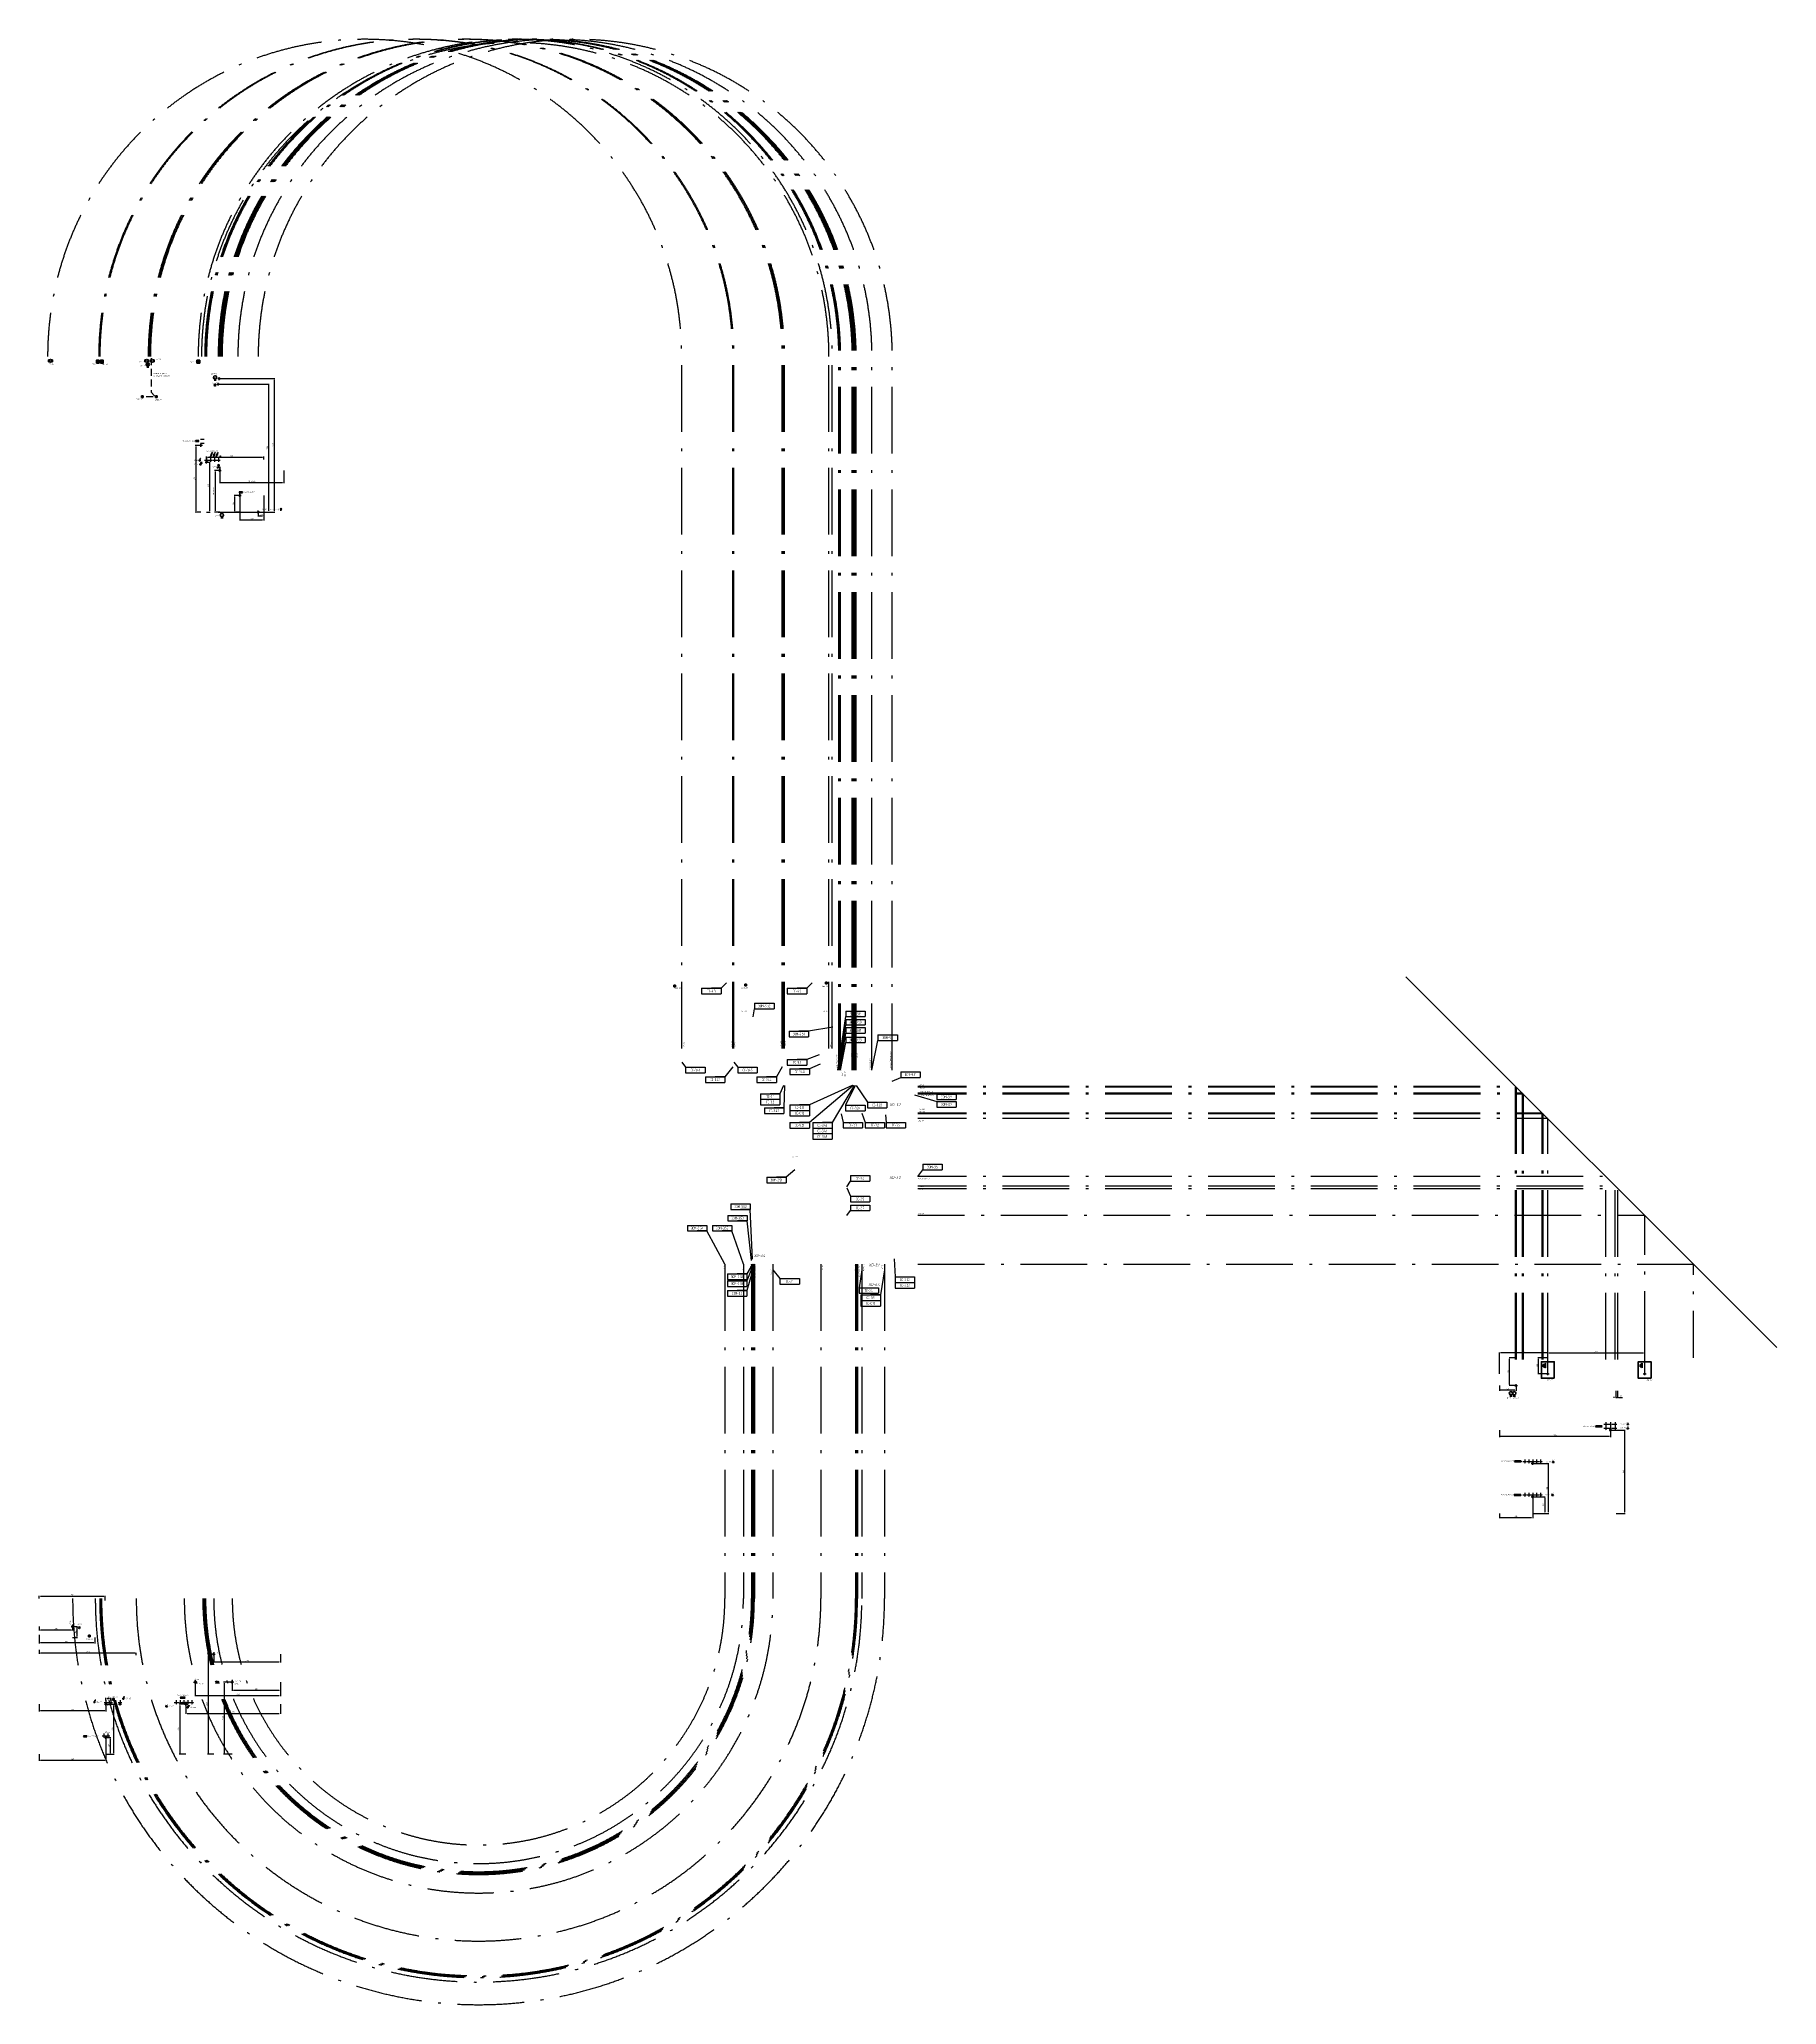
# Model space of a CAD drawing. Header units: millimetres. Extents: x -7022 to 24250, y -3577 to 31792.
import ezdxf
from ezdxf.enums import TextEntityAlignment as Align

# ---------------------------------------------------------------- set-up
doc = ezdxf.new("R2010")
doc.units = ezdxf.units.MM
doc.header["$PDMODE"] = 34
doc.header["$PDSIZE"] = 25
doc.linetypes.add('ACAD_ISO10W100', pattern=[18.5, 12, -3, 0.5, -3])
doc.linetypes.add('DASHED', pattern=[19.05, 12.7, -6.35])
doc.layers.add('02 ЭОМ и СС', color=7, linetype='Continuous')
doc.layers.add('11 Привязка размеры', color=7, linetype='Continuous')
doc.layers.add('100 noprint', color=1, linetype='Continuous', plot=False)
doc.styles.add('GOST typeA', font='')
doc.styles.get("Standard").update_dxf_attribs({"font": ''})
doc.styles.add('ГОСТ-ISOCPEUR', font='isocpeui.ttf', dxfattribs={"width": 0.8})
doc.styles.get('GOST typeA').set_extended_font_data('GOST type A')
doc.styles.get('Standard').set_extended_font_data('Ubuntu')
doc.dimstyles.new('ISO-25', dxfattribs={"dimtxt": 2.5, "dimasz": 2.5, "dimexe": 1.25, "dimexo": 0.625, "dimtad": 1, "dimtxsty": 'Standard', "dimcen": 2.5, "dimadec": 0, "dimazin": 0, "dimtfac": 1, "dimtmove": 0, "dimatfit": 3, "dimfxl": 1, "dimarcsym": 0})

# ---------------------------------------------------------------- blocks, each defined once
blk = doc.blocks.new('громкоговоритель')
at = {"color": 0, "lineweight": -2}
for p, q in [((0, -2), (0, 2)), ((0, 2), (2, 2)), ((2, 2), (4, 4)), ((2, 2), (2, -2)), ((4, 4), (4, -4)), ((2, -2), (0, -2)), ((2, -2), (4, -4))]:
    blk.add_line(p, q, dxfattribs=at)
blk = doc.blocks.new('*D11')
at = {"layer": '11 Привязка размеры', "color": 0, "lineweight": -2}
for p, q in [((21352, 7468), (21352, 7343)), ((21382, 7468), (21382, 7343)), ((21332, 7353), (21312, 7353)), ((21352, 7353), (21382, 7353)), ((21402, 7353), (21474, 7353))]:
    blk.add_line(p, q, dxfattribs=at)
at = {"layer": '11 Привязка размеры', "color": 0}
for points in [[(21332, 7350), (21332, 7356), (21352, 7353)], [(21402, 7356), (21402, 7350), (21382, 7353)]]:
    blk.add_solid(points, dxfattribs=at)
at = {"layer": 'Defpoints', "color": 0}
for p in [(21352, 7468), (21382, 7468), (21382, 7353)]:
    blk.add_point(p, dxfattribs=at)
at = {"layer": '11 Привязка размеры', "color": 0, "insert": (21448, 7375), "char_height": 25, "attachment_point": 5, "style": 'ГОСТ-ISOCPEUR'}
blk.add_mtext('30', dxfattribs=at)
blk = doc.blocks.new('*D12')
at = {"layer": '11 Привязка размеры', "color": 0, "lineweight": -2}
for p, q in [((19858, 5565), (19858, 5179)), ((19258, 5265), (19258, 5179)), ((19278, 5189), (19838, 5189))]:
    blk.add_line(p, q, dxfattribs=at)
at = {"layer": '11 Привязка размеры', "color": 0}
for points in [[(19278, 5192), (19278, 5186), (19258, 5189)], [(19838, 5186), (19838, 5192), (19858, 5189)]]:
    blk.add_solid(points, dxfattribs=at)
at = {"layer": 'Defpoints', "color": 0}
for p in [(19858, 5565), (19258, 5265), (19858, 5189)]:
    blk.add_point(p, dxfattribs=at)
at = {"layer": '11 Привязка размеры', "color": 0, "insert": (19558, 5212), "char_height": 25, "attachment_point": 5, "style": 'ГОСТ-ISOCPEUR'}
blk.add_mtext('600', dxfattribs=at)
blk = doc.blocks.new('*D13')
at = {"layer": '11 Привязка размеры', "color": 0, "lineweight": -2}
for p, q in [((19858, 5565), (20085, 5565)), ((20075, 5545), (20075, 5285)), ((19858, 5265), (20085, 5265))]:
    blk.add_line(p, q, dxfattribs=at)
at = {"layer": '11 Привязка размеры', "color": 0}
for points in [[(20078, 5545), (20072, 5545), (20075, 5565)], [(20072, 5285), (20078, 5285), (20075, 5265)]]:
    blk.add_solid(points, dxfattribs=at)
at = {"layer": 'Defpoints', "color": 0}
for p in [(19858, 5565), (19858, 5265), (20075, 5265)]:
    blk.add_point(p, dxfattribs=at)
at = {"layer": '11 Привязка размеры', "color": 0, "insert": (20052, 5415), "char_height": 25, "attachment_point": 5, "rotation": 90, "style": 'ГОСТ-ISOCPEUR'}
blk.add_mtext('300', dxfattribs=at)
blk = doc.blocks.new('*D14')
at = {"layer": '11 Привязка размеры', "color": 0, "lineweight": -2}
for p, q in [((19858, 6165), (20150, 6165)), ((20140, 5285), (20140, 6145)), ((19859, 5265), (20150, 5265))]:
    blk.add_line(p, q, dxfattribs=at)
at = {"layer": '11 Привязка размеры', "color": 0}
for points in [[(20144, 6145), (20137, 6145), (20140, 6165)], [(20137, 5285), (20144, 5285), (20140, 5265)]]:
    blk.add_solid(points, dxfattribs=at)
at = {"layer": 'Defpoints', "color": 0}
for p in [(19858, 6165), (20140, 6165), (19859, 5265)]:
    blk.add_point(p, dxfattribs=at)
at = {"layer": '11 Привязка размеры', "color": 0, "insert": (20118, 5715), "char_height": 25, "attachment_point": 5, "rotation": 90, "style": 'ГОСТ-ISOCPEUR'}
blk.add_mtext('900', dxfattribs=at)
blk = doc.blocks.new('*D15')
at = {"layer": '11 Привязка размеры', "color": 0, "lineweight": -2}
for p, q in [((20130, 8065), (19951, 8065)), ((19961, 7797), (19961, 8045)), ((20130, 7777), (19951, 7777))]:
    blk.add_line(p, q, dxfattribs=at)
at = {"layer": '11 Привязка размеры', "color": 0}
for points in [[(19964, 8045), (19958, 8045), (19961, 8065)], [(19958, 7797), (19964, 7797), (19961, 7777)]]:
    blk.add_solid(points, dxfattribs=at)
at = {"layer": 'Defpoints', "color": 0}
for p in [(19961, 8065), (20130, 8065), (20130, 7777)]:
    blk.add_point(p, dxfattribs=at)
at = {"layer": '11 Привязка размеры', "color": 0, "insert": (19938, 7921), "char_height": 25, "attachment_point": 5, "rotation": 90, "style": 'ГОСТ-ISOCPEUR'}
blk.add_mtext('288', dxfattribs=at)
blk = doc.blocks.new('*D16')
at = {"layer": '11 Привязка размеры', "color": 0, "lineweight": -2}
for p, q in [((19258, 7777), (19258, 8161)), ((20110, 8151), (19278, 8151)), ((20130, 7777), (20130, 8161))]:
    blk.add_line(p, q, dxfattribs=at)
at = {"layer": '11 Привязка размеры', "color": 0}
for points in [[(19278, 8154), (19278, 8148), (19258, 8151)], [(20110, 8148), (20110, 8154), (20130, 8151)]]:
    blk.add_solid(points, dxfattribs=at)
at = {"layer": 'Defpoints', "color": 0}
for p in [(19258, 8151), (19258, 7777), (20130, 7777)]:
    blk.add_point(p, dxfattribs=at)
at = {"layer": '11 Привязка размеры', "color": 0, "insert": (19694, 8174), "char_height": 25, "attachment_point": 5, "style": 'ГОСТ-ISOCPEUR'}
blk.add_mtext('872', dxfattribs=at)
blk = doc.blocks.new('*D17')
at = {"layer": '11 Привязка размеры', "color": 0, "lineweight": -2}
for p, q in [((20130, 7777), (20130, 8161)), ((20150, 8151), (21854, 8151)), ((21874, 7777), (21874, 8161))]:
    blk.add_line(p, q, dxfattribs=at)
at = {"layer": '11 Привязка размеры', "color": 0}
for points in [[(20150, 8154), (20150, 8148), (20130, 8151)], [(21854, 8148), (21854, 8154), (21874, 8151)]]:
    blk.add_solid(points, dxfattribs=at)
at = {"layer": 'Defpoints', "color": 0}
for p in [(21874, 8151), (20130, 7777), (21874, 7777)]:
    blk.add_point(p, dxfattribs=at)
at = {"layer": '11 Привязка размеры', "color": 0, "insert": (21002, 8174), "char_height": 25, "attachment_point": 5, "style": 'ГОСТ-ISOCPEUR'}
blk.add_mtext('1744', dxfattribs=at)
blk = doc.blocks.new('*D18')
at = {"layer": '11 Привязка размеры', "color": 0, "lineweight": -2}
for p, q in [((19258, 6765), (19258, 6636)), ((21258, 6765), (21258, 6636)), ((21238, 6646), (19278, 6646))]:
    blk.add_line(p, q, dxfattribs=at)
at = {"layer": '11 Привязка размеры', "color": 0}
for points in [[(19278, 6649), (19278, 6643), (19258, 6646)], [(21238, 6643), (21238, 6649), (21258, 6646)]]:
    blk.add_solid(points, dxfattribs=at)
at = {"layer": 'Defpoints', "color": 0}
for p in [(19258, 6765), (21258, 6765), (19258, 6646)]:
    blk.add_point(p, dxfattribs=at)
at = {"layer": '11 Привязка размеры', "color": 0, "insert": (20258, 6669), "char_height": 25, "attachment_point": 5, "style": 'ГОСТ-ISOCPEUR'}
blk.add_mtext('2000', dxfattribs=at)
blk = doc.blocks.new('*D19')
at = {"layer": '11 Привязка размеры', "color": 0, "lineweight": -2}
for p, q in [((21258, 6765), (21520, 6765)), ((21510, 6745), (21510, 5285)), ((21358, 5265), (21520, 5265))]:
    blk.add_line(p, q, dxfattribs=at)
at = {"layer": '11 Привязка размеры', "color": 0}
for points in [[(21514, 6745), (21507, 6745), (21510, 6765)], [(21507, 5285), (21514, 5285), (21510, 5265)]]:
    blk.add_solid(points, dxfattribs=at)
at = {"layer": 'Defpoints', "color": 0}
for p in [(21258, 6765), (21358, 5265), (21510, 5265)]:
    blk.add_point(p, dxfattribs=at)
at = {"layer": '11 Привязка размеры', "color": 0, "insert": (21488, 6015), "char_height": 25, "attachment_point": 5, "rotation": 90, "style": 'ГОСТ-ISOCPEUR'}
blk.add_mtext('1500', dxfattribs=at)
blk = doc.blocks.new('*D20')
at = {"layer": '11 Привязка размеры', "color": 0, "lineweight": -2}
for p, q in [((-5822, 1230), (-5822, 813)), ((-7022, 930), (-7022, 813)), ((-7002, 823), (-5842, 823))]:
    blk.add_line(p, q, dxfattribs=at)
at = {"layer": '11 Привязка размеры', "color": 0}
for points in [[(-7002, 827), (-7002, 820), (-7022, 823)], [(-5842, 820), (-5842, 827), (-5822, 823)]]:
    blk.add_solid(points, dxfattribs=at)
at = {"layer": 'Defpoints', "color": 0}
for p in [(-5822, 1230), (-7022, 930), (-5822, 823)]:
    blk.add_point(p, dxfattribs=at)
at = {"layer": '11 Привязка размеры', "color": 0, "insert": (-6422, 846), "char_height": 25, "attachment_point": 5, "style": 'ГОСТ-ISOCPEUR'}
blk.add_mtext('1200', dxfattribs=at)
blk = doc.blocks.new('*D21')
at = {"layer": '11 Привязка размеры', "color": 0, "lineweight": -2}
for p, q in [((-5822, 1230), (-5735, 1230)), ((-5745, 1210), (-5745, 950)), ((-5822, 930), (-5735, 930))]:
    blk.add_line(p, q, dxfattribs=at)
at = {"layer": '11 Привязка размеры', "color": 0}
for points in [[(-5741, 1210), (-5748, 1210), (-5745, 1230)], [(-5748, 950), (-5741, 950), (-5745, 930)]]:
    blk.add_solid(points, dxfattribs=at)
at = {"layer": 'Defpoints', "color": 0}
for p in [(-5822, 1230), (-5822, 930), (-5745, 930)]:
    blk.add_point(p, dxfattribs=at)
at = {"layer": '11 Привязка размеры', "color": 0, "insert": (-5767, 1080), "char_height": 25, "attachment_point": 5, "rotation": 90, "style": 'ГОСТ-ISOCPEUR'}
blk.add_mtext('300', dxfattribs=at)
blk = doc.blocks.new('*D22')
at = {"layer": '11 Привязка размеры', "color": 0, "lineweight": -2}
for p, q in [((-5822, 1830), (-5673, 1830)), ((-5683, 950), (-5683, 1810)), ((-5822, 930), (-5673, 930))]:
    blk.add_line(p, q, dxfattribs=at)
at = {"layer": '11 Привязка размеры', "color": 0}
for points in [[(-5680, 1810), (-5686, 1810), (-5683, 1830)], [(-5686, 950), (-5680, 950), (-5683, 930)]]:
    blk.add_solid(points, dxfattribs=at)
at = {"layer": 'Defpoints', "color": 0}
for p in [(-5822, 1830), (-5683, 1830), (-5822, 930)]:
    blk.add_point(p, dxfattribs=at)
at = {"layer": '11 Привязка размеры', "color": 0, "insert": (-5705, 1380), "char_height": 25, "attachment_point": 5, "rotation": 90, "style": 'ГОСТ-ISOCPEUR'}
blk.add_mtext('900', dxfattribs=at)
blk = doc.blocks.new('*D23')
at = {"layer": '11 Привязка размеры', "color": 0, "lineweight": -2}
for p, q in [((-4382, 1830), (-4382, 1656)), ((-2682, 1830), (-2682, 1656)), ((-4362, 1666), (-2702, 1666))]:
    blk.add_line(p, q, dxfattribs=at)
at = {"layer": '11 Привязка размеры', "color": 0}
for points in [[(-4362, 1670), (-4362, 1663), (-4382, 1666)], [(-2702, 1663), (-2702, 1670), (-2682, 1666)]]:
    blk.add_solid(points, dxfattribs=at)
at = {"layer": 'Defpoints', "color": 0}
for p in [(-4382, 1830), (-2682, 1830), (-2682, 1666)]:
    blk.add_point(p, dxfattribs=at)
at = {"layer": '11 Привязка размеры', "color": 0, "insert": (-3532, 1689), "char_height": 25, "attachment_point": 5, "style": 'ГОСТ-ISOCPEUR'}
blk.add_mtext('1700', dxfattribs=at)
blk = doc.blocks.new('*D24')
at = {"layer": '11 Привязка размеры', "color": 0, "lineweight": -2}
for p, q in [((-4382, 1830), (-4505, 1830)), ((-4495, 1810), (-4495, 950)), ((-4382, 930), (-4505, 930))]:
    blk.add_line(p, q, dxfattribs=at)
at = {"layer": '11 Привязка размеры', "color": 0}
for points in [[(-4491, 1810), (-4498, 1810), (-4495, 1830)], [(-4498, 950), (-4491, 950), (-4495, 930)]]:
    blk.add_solid(points, dxfattribs=at)
at = {"layer": 'Defpoints', "color": 0}
for p in [(-4382, 1830), (-4495, 930), (-4382, 930)]:
    blk.add_point(p, dxfattribs=at)
at = {"layer": '11 Привязка размеры', "color": 0, "insert": (-4517, 1380), "char_height": 25, "attachment_point": 5, "rotation": 90, "style": 'ГОСТ-ISOCPEUR'}
blk.add_mtext('900', dxfattribs=at)
blk = doc.blocks.new('*D25')
at = {"layer": '11 Привязка размеры', "color": 0, "lineweight": -2}
for p, q in [((-3549, 2230), (-3549, 2074)), ((-2682, 2230), (-2682, 2074)), ((-3529, 2084), (-2702, 2084))]:
    blk.add_line(p, q, dxfattribs=at)
at = {"layer": '11 Привязка размеры', "color": 0}
for points in [[(-3529, 2087), (-3529, 2080), (-3549, 2084)], [(-2702, 2080), (-2702, 2087), (-2682, 2084)]]:
    blk.add_solid(points, dxfattribs=at)
at = {"layer": 'Defpoints', "color": 0}
for p in [(-3549, 2230), (-2682, 2230), (-2682, 2084)]:
    blk.add_point(p, dxfattribs=at)
at = {"layer": '11 Привязка размеры', "color": 0, "insert": (-3116, 2106), "char_height": 25, "attachment_point": 5, "style": 'ГОСТ-ISOCPEUR'}
blk.add_mtext('867', dxfattribs=at)
blk = doc.blocks.new('*D26')
at = {"layer": '11 Привязка размеры', "color": 0, "lineweight": -2}
for p, q in [((-3882, 2730), (-3882, 2581)), ((-3862, 2591), (-2702, 2591)), ((-2682, 2730), (-2682, 2581))]:
    blk.add_line(p, q, dxfattribs=at)
at = {"layer": '11 Привязка размеры', "color": 0}
for points in [[(-3862, 2594), (-3862, 2587), (-3882, 2591)], [(-2702, 2587), (-2702, 2594), (-2682, 2591)]]:
    blk.add_solid(points, dxfattribs=at)
at = {"layer": 'Defpoints', "color": 0}
for p in [(-3882, 2730), (-2682, 2730), (-2682, 2591)]:
    blk.add_point(p, dxfattribs=at)
at = {"layer": '11 Привязка размеры', "color": 0, "insert": (-3282, 2613), "char_height": 25, "attachment_point": 5, "style": 'ГОСТ-ISOCPEUR'}
blk.add_mtext('1200', dxfattribs=at)
blk = doc.blocks.new('*D27')
at = {"layer": '11 Привязка размеры', "color": 0, "lineweight": -2}
for p, q in [((-4216, 2230), (-4216, 1975)), ((-2682, 2230), (-2682, 1975)), ((-4196, 1985), (-2702, 1985))]:
    blk.add_line(p, q, dxfattribs=at)
at = {"layer": '11 Привязка размеры', "color": 0}
for points in [[(-4196, 1989), (-4196, 1982), (-4216, 1985)], [(-2702, 1982), (-2702, 1989), (-2682, 1985)]]:
    blk.add_solid(points, dxfattribs=at)
at = {"layer": 'Defpoints', "color": 0}
for p in [(-4216, 2230), (-2682, 2230), (-2682, 1985)]:
    blk.add_point(p, dxfattribs=at)
at = {"layer": '11 Привязка размеры', "color": 0, "insert": (-3449, 2008), "char_height": 25, "attachment_point": 5, "style": 'ГОСТ-ISOCPEUR'}
blk.add_mtext('1533', dxfattribs=at)
blk = doc.blocks.new('*D28')
at = {"layer": '11 Привязка размеры', "color": 0, "lineweight": -2}
for p, q in [((-3549, 2230), (-3707, 2230)), ((-3697, 2210), (-3697, 950)), ((-3549, 930), (-3707, 930))]:
    blk.add_line(p, q, dxfattribs=at)
at = {"layer": '11 Привязка размеры', "color": 0}
for points in [[(-3694, 2210), (-3700, 2210), (-3697, 2230)], [(-3700, 950), (-3694, 950), (-3697, 930)]]:
    blk.add_solid(points, dxfattribs=at)
at = {"layer": 'Defpoints', "color": 0}
for p in [(-3549, 2230), (-3697, 930), (-3549, 930)]:
    blk.add_point(p, dxfattribs=at)
at = {"layer": '11 Привязка размеры', "color": 0, "insert": (-3719, 1580), "char_height": 25, "attachment_point": 5, "rotation": 90, "style": 'ГОСТ-ISOCPEUR'}
blk.add_mtext('1300', dxfattribs=at)
blk = doc.blocks.new('*D29')
at = {"layer": '11 Привязка размеры', "color": 0, "lineweight": -2}
for p, q in [((-3882, 2730), (-3992, 2730)), ((-3982, 2710), (-3982, 950)), ((-3882, 930), (-3992, 930))]:
    blk.add_line(p, q, dxfattribs=at)
at = {"layer": '11 Привязка размеры', "color": 0}
for points in [[(-3978, 2710), (-3985, 2710), (-3982, 2730)], [(-3985, 950), (-3978, 950), (-3982, 930)]]:
    blk.add_solid(points, dxfattribs=at)
at = {"layer": 'Defpoints', "color": 0}
for p in [(-3882, 2730), (-3982, 930), (-3882, 930)]:
    blk.add_point(p, dxfattribs=at)
at = {"layer": '11 Привязка размеры', "color": 0, "insert": (-4004, 1830), "char_height": 25, "attachment_point": 5, "rotation": 90, "style": 'ГОСТ-ISOCPEUR'}
blk.add_mtext('1800', dxfattribs=at)
blk = doc.blocks.new('*D30')
at = {"layer": '11 Привязка размеры', "color": 0, "lineweight": -2}
for p, q in [((-7022, 2809), (-7022, 2737)), ((-5297, 2747), (-7002, 2747)), ((-5277, 2714), (-5277, 2757))]:
    blk.add_line(p, q, dxfattribs=at)
at = {"layer": '11 Привязка размеры', "color": 0}
for points in [[(-7002, 2750), (-7002, 2743), (-7022, 2747)], [(-5297, 2743), (-5297, 2750), (-5277, 2747)]]:
    blk.add_solid(points, dxfattribs=at)
at = {"layer": 'Defpoints', "color": 0}
for p in [(-7022, 2809), (-7022, 2747), (-5277, 2714)]:
    blk.add_point(p, dxfattribs=at)
at = {"layer": '11 Привязка размеры', "color": 0, "insert": (-6150, 2769), "char_height": 25, "attachment_point": 5, "style": 'ГОСТ-ISOCPEUR'}
blk.add_mtext('1745', dxfattribs=at)
blk = doc.blocks.new('*D31')
at = {"layer": '11 Привязка размеры', "color": 0, "lineweight": -2}
for p, q in [((-3412, 23585), (-3412, 23134)), ((-2982, 23585), (-2982, 23134)), ((-3392, 23144), (-3002, 23144))]:
    blk.add_line(p, q, dxfattribs=at)
at = {"layer": '11 Привязка размеры', "color": 0}
for points in [[(-3392, 23148), (-3392, 23141), (-3412, 23144)], [(-3002, 23141), (-3002, 23148), (-2982, 23144)]]:
    blk.add_solid(points, dxfattribs=at)
at = {"layer": 'Defpoints', "color": 0}
for p in [(-3412, 23585), (-2982, 23585), (-2982, 23144)]:
    blk.add_point(p, dxfattribs=at)
at = {"layer": '11 Привязка размеры', "color": 0, "insert": (-3197, 23167), "char_height": 25, "attachment_point": 5, "style": 'ГОСТ-ISOCPEUR'}
blk.add_mtext('430', dxfattribs=at)
blk = doc.blocks.new('*D32')
at = {"layer": '11 Привязка размеры', "color": 0, "lineweight": -2}
for p, q in [((-3412, 23585), (-3517, 23585)), ((-3507, 23565), (-3507, 23305)), ((-3412, 23285), (-3517, 23285))]:
    blk.add_line(p, q, dxfattribs=at)
at = {"layer": '11 Привязка размеры', "color": 0}
for points in [[(-3503, 23565), (-3510, 23565), (-3507, 23585)], [(-3510, 23305), (-3503, 23305), (-3507, 23285)]]:
    blk.add_solid(points, dxfattribs=at)
at = {"layer": 'Defpoints', "color": 0}
for p in [(-3412, 23585), (-3507, 23285), (-3412, 23285)]:
    blk.add_point(p, dxfattribs=at)
at = {"layer": '11 Привязка размеры', "color": 0, "insert": (-3529, 23435), "char_height": 25, "attachment_point": 5, "rotation": 90, "style": 'ГОСТ-ISOCPEUR'}
blk.add_mtext('300', dxfattribs=at)
blk = doc.blocks.new('*D33')
at = {"layer": '11 Привязка размеры', "color": 0, "lineweight": -2}
for p, q in [((-3082, 23285), (-3082, 23206)), ((-3062, 23216), (-3002, 23216)), ((-2982, 23285), (-2982, 23206))]:
    blk.add_line(p, q, dxfattribs=at)
at = {"layer": '11 Привязка размеры', "color": 0}
for points in [[(-3062, 23219), (-3062, 23212), (-3082, 23216)], [(-3002, 23212), (-3002, 23219), (-2982, 23216)]]:
    blk.add_solid(points, dxfattribs=at)
at = {"layer": 'Defpoints', "color": 0}
for p in [(-3082, 23285), (-2982, 23285), (-2982, 23216)]:
    blk.add_point(p, dxfattribs=at)
at = {"layer": '11 Привязка размеры', "color": 0, "insert": (-3032, 23238), "char_height": 25, "attachment_point": 5, "style": 'ГОСТ-ISOCPEUR'}
blk.add_mtext('100', dxfattribs=at)
blk = doc.blocks.new('*D34')
at = {"layer": '11 Привязка размеры', "color": 0, "lineweight": -2}
for p, q in [((-4012, 24185), (-3949, 24185)), ((-3959, 24165), (-3959, 23305)), ((-4012, 23285), (-3949, 23285))]:
    blk.add_line(p, q, dxfattribs=at)
at = {"layer": '11 Привязка размеры', "color": 0}
for points in [[(-3956, 24165), (-3962, 24165), (-3959, 24185)], [(-3962, 23305), (-3956, 23305), (-3959, 23285)]]:
    blk.add_solid(points, dxfattribs=at)
at = {"layer": 'Defpoints', "color": 0}
for p in [(-4012, 24185), (-4012, 23285), (-3959, 23285)]:
    blk.add_point(p, dxfattribs=at)
at = {"layer": '11 Привязка размеры', "color": 0, "insert": (-3982, 23756), "char_height": 25, "attachment_point": 5, "rotation": 90, "style": 'ГОСТ-ISOCPEUR'}
blk.add_mtext('900', dxfattribs=at)
blk = doc.blocks.new('*D35')
at = {"layer": '11 Привязка размеры', "color": 0, "lineweight": -2}
for p, q in [((-4012, 24228), (-4012, 24282)), ((-3992, 24272), (-3002, 24272)), ((-2982, 24228), (-2982, 24282))]:
    blk.add_line(p, q, dxfattribs=at)
at = {"layer": '11 Привязка размеры', "color": 0}
for points in [[(-3992, 24276), (-3992, 24269), (-4012, 24272)], [(-3002, 24269), (-3002, 24276), (-2982, 24272)]]:
    blk.add_solid(points, dxfattribs=at)
at = {"layer": 'Defpoints', "color": 0}
for p in [(-4012, 24228), (-2982, 24272), (-2982, 24228)]:
    blk.add_point(p, dxfattribs=at)
at = {"layer": '11 Привязка размеры', "color": 0, "insert": (-3560, 24295), "char_height": 25, "attachment_point": 5, "style": 'ГОСТ-ISOCPEUR'}
blk.add_mtext('1030', dxfattribs=at)
blk = doc.blocks.new('*D36')
at = {"layer": '11 Привязка размеры', "color": 0, "lineweight": -2}
for p, q in [((19258, 7566), (19258, 7472)), ((19538, 7482), (19278, 7482)), ((19558, 7566), (19558, 7472))]:
    blk.add_line(p, q, dxfattribs=at)
at = {"layer": '11 Привязка размеры', "color": 0}
for points in [[(19278, 7485), (19278, 7478), (19258, 7482)], [(19538, 7478), (19538, 7485), (19558, 7482)]]:
    blk.add_solid(points, dxfattribs=at)
at = {"layer": 'Defpoints', "color": 0}
for p in [(19258, 7566), (19258, 7482), (19558, 7566)]:
    blk.add_point(p, dxfattribs=at)
at = {"layer": '11 Привязка размеры', "color": 0, "insert": (19408, 7504), "char_height": 25, "attachment_point": 5, "style": 'ГОСТ-ISOCPEUR'}
blk.add_mtext('300', dxfattribs=at)
blk = doc.blocks.new('*D37')
at = {"layer": '11 Привязка размеры', "color": 0, "lineweight": -2}
for p, q in [((19562, 8065), (19433, 8065)), ((19443, 7586), (19443, 8045)), ((19562, 7566), (19433, 7566))]:
    blk.add_line(p, q, dxfattribs=at)
at = {"layer": '11 Привязка размеры', "color": 0}
for points in [[(19446, 8045), (19439, 8045), (19443, 8065)], [(19439, 7586), (19446, 7586), (19443, 7566)]]:
    blk.add_solid(points, dxfattribs=at)
at = {"layer": 'Defpoints', "color": 0}
for p in [(19443, 8065), (19562, 8065), (19562, 7566)]:
    blk.add_point(p, dxfattribs=at)
at = {"layer": '11 Привязка размеры', "color": 0, "insert": (19420, 7816), "char_height": 25, "attachment_point": 5, "rotation": 90, "style": 'ГОСТ-ISOCPEUR'}
blk.add_mtext('500', dxfattribs=at)
blk = doc.blocks.new('геркон')
at = {"lineweight": -2}
for points in [[(3, 2), (3, 3), (0, 3), (0, 2)], [(3, 0), (3, 1), (0, 1), (0, 0)]]:
    blk.add_hatch(color=0, dxfattribs=at).paths.add_polyline_path(points)
at = {"color": 0, "lineweight": -2}
for p, q in [((0, 0), (0, 3)), ((0, 3), (3, 3)), ((0, 2), (3, 2)), ((0, 1), (3, 1)), ((3, 0), (0, 0)), ((3, 3), (3, 0))]:
    blk.add_line(p, q, dxfattribs=at)
blk = doc.blocks.new('*D38')
at = {"layer": '11 Привязка размеры', "color": 0, "lineweight": -2}
for p, q in [((-7022, 3077), (-7022, 2923)), ((-6042, 2933), (-7002, 2933)), ((-6022, 3030), (-6022, 2923))]:
    blk.add_line(p, q, dxfattribs=at)
at = {"layer": '11 Привязка размеры', "color": 0}
for points in [[(-7002, 2936), (-7002, 2930), (-7022, 2933)], [(-6042, 2930), (-6042, 2936), (-6022, 2933)]]:
    blk.add_solid(points, dxfattribs=at)
at = {"layer": 'Defpoints', "color": 0}
for p in [(-7022, 3077), (-7022, 2933), (-6022, 3030)]:
    blk.add_point(p, dxfattribs=at)
at = {"layer": '11 Привязка размеры', "color": 0, "insert": (-6537, 2955), "char_height": 25, "attachment_point": 5, "style": 'ГОСТ-ISOCPEUR'}
blk.add_mtext('1000', dxfattribs=at)
blk = doc.blocks.new('*D39')
at = {"layer": '11 Привязка размеры', "color": 0, "lineweight": -2}
for p, q in [((-4112, 24485), (-4217, 24485)), ((-4207, 24465), (-4207, 23305)), ((-4112, 23285), (-4217, 23285))]:
    blk.add_line(p, q, dxfattribs=at)
at = {"layer": '11 Привязка размеры', "color": 0}
for points in [[(-4204, 24465), (-4210, 24465), (-4207, 24485)], [(-4210, 23305), (-4204, 23305), (-4207, 23285)]]:
    blk.add_solid(points, dxfattribs=at)
at = {"layer": 'Defpoints', "color": 0}
for p in [(-4112, 24485), (-4207, 23285), (-4112, 23285)]:
    blk.add_point(p, dxfattribs=at)
at = {"layer": '11 Привязка размеры', "color": 0, "insert": (-4229, 23885), "char_height": 25, "attachment_point": 5, "rotation": 90, "style": 'ГОСТ-ISOCPEUR'}
blk.add_mtext('1200', dxfattribs=at)
blk = doc.blocks.new('*D40')
at = {"layer": '11 Привязка размеры', "color": 0, "lineweight": -2}
for p, q in [((-3802, 25585), (-2884, 25585)), ((-2894, 25565), (-2894, 23305)), ((-3802, 23285), (-2884, 23285))]:
    blk.add_line(p, q, dxfattribs=at)
at = {"layer": '11 Привязка размеры', "color": 0}
for points in [[(-2890, 25565), (-2897, 25565), (-2894, 25585)], [(-2897, 23305), (-2890, 23305), (-2894, 23285)]]:
    blk.add_solid(points, dxfattribs=at)
at = {"layer": 'Defpoints', "color": 0}
for p in [(-3802, 25585), (-3802, 23285), (-2894, 23285)]:
    blk.add_point(p, dxfattribs=at)
at = {"layer": '11 Привязка размеры', "color": 0, "insert": (-2916, 24435), "char_height": 25, "attachment_point": 5, "rotation": 90, "style": 'ГОСТ-ISOCPEUR'}
blk.add_mtext('2300', dxfattribs=at)
blk = doc.blocks.new('*D41')
at = {"layer": '11 Привязка размеры', "color": 0, "lineweight": -2}
for p, q in [((-3784, 25685), (-2784, 25685)), ((-2794, 25665), (-2794, 23305)), ((-3802, 23285), (-2784, 23285))]:
    blk.add_line(p, q, dxfattribs=at)
at = {"layer": '11 Привязка размеры', "color": 0}
for points in [[(-2790, 25665), (-2797, 25665), (-2794, 25685)], [(-2797, 23305), (-2790, 23305), (-2794, 23285)]]:
    blk.add_solid(points, dxfattribs=at)
at = {"layer": 'Defpoints', "color": 0}
for p in [(-3784, 25685), (-3802, 23285), (-2794, 23285)]:
    blk.add_point(p, dxfattribs=at)
at = {"layer": '11 Привязка размеры', "color": 0, "insert": (-2816, 24485), "char_height": 25, "attachment_point": 5, "rotation": 90, "style": 'ГОСТ-ISOCPEUR'}
blk.add_mtext('2400', dxfattribs=at)
blk = doc.blocks.new('*D42')
at = {"layer": '11 Привязка размеры', "color": 0, "lineweight": -2}
for p, q in [((-3774, 24035), (-3774, 23805)), ((-3754, 23815), (-2642, 23815)), ((-2622, 24035), (-2622, 23805))]:
    blk.add_line(p, q, dxfattribs=at)
at = {"layer": '11 Привязка размеры', "color": 0}
for points in [[(-3754, 23819), (-3754, 23812), (-3774, 23815)], [(-2642, 23812), (-2642, 23819), (-2622, 23815)]]:
    blk.add_solid(points, dxfattribs=at)
at = {"layer": 'Defpoints', "color": 0}
for p in [(-3774, 24035), (-2622, 24035), (-2622, 23815)]:
    blk.add_point(p, dxfattribs=at)
at = {"layer": '11 Привязка размеры', "color": 0, "insert": (-3198, 23842), "char_height": 25, "attachment_point": 5, "style": 'ГОСТ-ISOCPEUR'}
blk.add_mtext('по месту', dxfattribs=at)
blk = doc.blocks.new('*D43')
at = {"layer": '11 Привязка размеры', "color": 0, "lineweight": -2}
for p, q in [((-3774, 24035), (-3869, 24035)), ((-3859, 24015), (-3859, 23305)), ((-3774, 23285), (-3869, 23285))]:
    blk.add_line(p, q, dxfattribs=at)
at = {"layer": '11 Привязка размеры', "color": 0}
for points in [[(-3856, 24015), (-3862, 24015), (-3859, 24035)], [(-3862, 23305), (-3856, 23305), (-3859, 23285)]]:
    blk.add_solid(points, dxfattribs=at)
at = {"layer": 'Defpoints', "color": 0}
for p in [(-3774, 24035), (-3859, 23285), (-3774, 23285)]:
    blk.add_point(p, dxfattribs=at)
at = {"layer": '11 Привязка размеры', "color": 0, "insert": (-3886, 23660), "char_height": 25, "attachment_point": 5, "rotation": 90, "style": 'ГОСТ-ISOCPEUR'}
blk.add_mtext('по месту', dxfattribs=at)
blk = doc.blocks.new('розетка скрытая трехполюсная')
at = {"color": 0, "lineweight": -2}
for p, q in [((-1.5, 1.5), (1.5, 1.5)), ((-1.5, 0), (1.5, 0)), ((0, 0), (0, 3))]:
    blk.add_line(p, q, dxfattribs=at)
blk.add_arc((0, 0), 1.5, 0, 180, dxfattribs=at)
blk = doc.blocks.new('кнопка 2')
at = {"color": 0, "lineweight": -2}
for p, q in [((0.3, 0.9), (1.4, 3.8)), ((0.7, 0.7), (2.9, 2.9)), ((1.4, 3.8), (2.3, 3.4)), ((2.9, 2.9), (3.7, 2))]:
    blk.add_line(p, q, dxfattribs=at)
blk.add_circle((0, 0), 1, dxfattribs=at)
blk = doc.blocks.new('кнопка 1 открытая IP44')
at = {"lineweight": -2}
blk.add_hatch(color=0, dxfattribs=at).paths.add_polyline_path([(-1, 0, 1), (1, 0, 1)])
at = {"color": 0, "lineweight": -2}
for p, q in [((0.3, 0.9), (1.4, 3.8)), ((1.4, 3.8), (2.3, 3.4))]:
    blk.add_line(p, q, dxfattribs=at)
blk.add_circle((0, 0), 1, dxfattribs=at)
blk = doc.blocks.new('кнопка жалюзи')
at = {"color": 0, "lineweight": -2}
for p, q in [((0.3, 0.9), (1.4, 3.8)), ((1.4, 3.8), (2.3, 3.4)), ((-2.3, -3.4), (-1.4, -3.8)), ((-1.4, -3.8), (-0.3, -0.9))]:
    blk.add_line(p, q, dxfattribs=at)
blk.add_circle((0, 0), 1, dxfattribs=at)
blk = doc.blocks.new('вентиль с электроприводом')
at = {"color": 0, "linetype": 'DASHED', "lineweight": -2}
blk.add_line((0, 2.5), (0, 0), dxfattribs=at)
at = {"color": 0, "lineweight": -2}
for points in [[(-2, 1), (-2, -1), (0, 0), (-2, 1)], [(2, 1), (2, -1), (0, 0), (2, 1)]]:
    blk.add_lwpolyline(points, dxfattribs=at)
blk.add_circle((0, 3.75), 1.25, dxfattribs=at)
at = {"color": 0, "lineweight": -2, "style": 'ГОСТ-ISOCPEUR', "width": 0.8}
blk.add_text('M', height=1, rotation=360, dxfattribs=at).set_placement((0, 3.75), align=Align.MIDDLE_CENTER)
blk = doc.blocks.new('датчик температуры')
at = {"color": 0, "lineweight": -2}
for p, q in [((-2, 0), (2, 0)), ((0, 2), (0, 0))]:
    blk.add_line(p, q, dxfattribs=at)
blk.add_circle((0, 5), 3, dxfattribs=at)
at = {"color": 0, "lineweight": -2, "style": 'ГОСТ-ISOCPEUR', "width": 0.6}
blk.add_text('T', height=2.5, rotation=360, dxfattribs=at).set_placement((0, 5), align=Align.MIDDLE_CENTER)
blk = doc.blocks.new('часы')
at = {"color": 0, "lineweight": -2}
for q in [(9893.5, 982.5), (9894.2, 981.5)]:
    blk.add_line((9893.5, 981.5), q, dxfattribs=at)
blk.add_circle((9893.5, 981.5), 1.5, dxfattribs=at)
blk = doc.blocks.new('датчик температуры и влажности')
at = {"color": 0, "lineweight": -2}
for p, q in [((-2, 0), (2, 0)), ((0, 2), (0, 0))]:
    blk.add_line(p, q, dxfattribs=at)
blk.add_circle((0, 5), 3, dxfattribs=at)
at = {"color": 0, "lineweight": -2, "style": 'ГОСТ-ISOCPEUR', "width": 0.6}
blk.add_text('d/t', height=2.5, rotation=360, dxfattribs=at).set_placement((0, 5), align=Align.MIDDLE_CENTER)
blk = doc.blocks.new('розетка скрытая трехполюсная IP54')
at = {"lineweight": -2}
h = blk.add_hatch(color=0, dxfattribs=at)
h.paths.add_polyline_path([(0, 0), (0, 1.5, 0.414214), (-1.5, 0)])
h.paths.add_polyline_path([(1.5, 0, 0.414214), (0, 1.5), (0, 0)])
at = {"color": 0, "lineweight": -2}
for p, q in [((-1.5, 1.5), (1.5, 1.5)), ((-1.5, 0), (1.5, 0)), ((0, 0), (0, 3))]:
    blk.add_line(p, q, dxfattribs=at)
blk.add_arc((0, 0), 1.5, 0, 180, dxfattribs=at)
blk = doc.blocks.new('стац. точка')
at = {"color": 0, "lineweight": -2}
for p, q in [((-1.5, 1.5), (1.5, -1.5)), ((1.5, 1.5), (-1.5, -1.5)), ((0, 0), (0, -3))]:
    blk.add_line(p, q, dxfattribs=at)
blk = doc.blocks.new('фотоэлемент')
at = {"color": 0, "lineweight": -2}
for p, q in [((-2, 0), (2, 0)), ((-1.5, 6.5), (-0.5, 5.6)), ((-0.5, 5.6), (-1, 5.7)), ((-0.5, 5.6), (-0.7, 6.1)), ((0, 6.5), (1, 5.6)), ((0, 2), (0, 0)), ((1, 5.6), (0.5, 5.7)), ((1, 5.6), (0.8, 6.1))]:
    blk.add_line(p, q, dxfattribs=at)
blk.add_lwpolyline([(-1.5, 5), (1.5, 5), (1.5, 4), (-1.5, 4)], close=True, dxfattribs=at)
blk.add_circle((0, 5), 3, dxfattribs=at)
blk = doc.blocks.new('датчик CO2')
at = {"color": 0, "lineweight": -2}
for p, q in [((-2, 0), (2, 0)), ((0, 2), (0, 0))]:
    blk.add_line(p, q, dxfattribs=at)
blk.add_circle((0, 5), 3, dxfattribs=at)
at = {"color": 0, "lineweight": -2, "style": 'ГОСТ-ISOCPEUR', "width": 0.6}
blk.add_text('CO2', height=2.5, rotation=360, dxfattribs=at).set_placement((0, 5), align=Align.MIDDLE_CENTER)
blk = doc.blocks.new('розетка RJ-45')
at = {"color": 0, "lineweight": -2}
for p, q in [((-1.5, 0), (1.5, 0)), ((0, 0), (0, 1.5))]:
    blk.add_line(p, q, dxfattribs=at)
blk.add_arc((0, 0), 1.5, 0, 180, dxfattribs=at)
at = {"color": 0, "lineweight": -2, "style": 'ГОСТ-ISOCPEUR', "width": 0.4}
blk.add_text('RJ-45', height=2.5, dxfattribs=at).set_placement((0, 2.5), align=Align.CENTER)
blk = doc.blocks.new('розетка ТВ')
at = {"color": 0, "lineweight": -2}
for p, q in [((-1.5, 0), (1.5, 0)), ((0, 0), (0, 1.5))]:
    blk.add_line(p, q, dxfattribs=at)
blk.add_arc((0, 0), 1.5, 0, 180, dxfattribs=at)
at = {"color": 0, "lineweight": -2, "style": 'ГОСТ-ISOCPEUR', "width": 0.8}
blk.add_text('ТВ', height=2.5, dxfattribs=at).set_placement((0, 2.5), align=Align.CENTER)
blk = doc.blocks.new('кнопка 1')
at = {"color": 0, "lineweight": -2}
for p, q in [((0.3, 0.9), (1.4, 3.8)), ((1.4, 3.8), (2.3, 3.4))]:
    blk.add_line(p, q, dxfattribs=at)
blk.add_circle((0, 0), 1, dxfattribs=at)
blk = doc.blocks.new('регулятор')
at = {"color": 0, "lineweight": -2}
blk.add_lwpolyline([(-1.5, -1.5), (-1.5, 1.5), (1.5, 1.5), (1.5, -1.5)], close=True, dxfattribs=at)
blk.add_circle((0, 0), 1, dxfattribs=at)
blk = doc.blocks.new('электродвигатель')
at = {"color": 0, "lineweight": -2}
for p, q in [((0, 4), (0, 0)), ((0, 4), (2, 4)), ((0, 0), (2, 0)), ((5, 4), (7, 4)), ((5, 0), (7, 0)), ((7, 4), (7, 0))]:
    blk.add_line(p, q, dxfattribs=at)
blk.add_circle((3.5, 2), 2.5, dxfattribs=at)
at = {"color": 0, "lineweight": -2, "style": 'ГОСТ-ISOCPEUR', "width": 0.8}
blk.add_text('M', height=2.5, rotation=360, dxfattribs=at).set_placement((3.5, 2), align=Align.MIDDLE_CENTER)
blk = doc.blocks.new('энкодер')
at = {"color": 0, "lineweight": -2}
for p, q in [((0, 0), (5, 5)), ((2.4, 3.6), (2.2, 3.9)), ((2.4, 3.6), (2.7, 3.9)), ((2.5, 0.6), (3.5, 0.6)), ((3.5, 0.6), (3.5, 2.6)), ((3.5, 2.6), (4.5, 2.6))]:
    blk.add_line(p, q, dxfattribs=at)
blk.add_lwpolyline([(0, 0), (0, 5), (5, 5), (5, 0)], close=True, dxfattribs=at)
blk.add_circle((1.4, 3.6), 1, dxfattribs=at)
blk = doc.blocks.new('*D56')
at = {"layer": '11 Привязка размеры', "color": 0, "lineweight": -2}
for p, q in [((-6422, 3230), (-6336, 3230)), ((-6346, 3210), (-6346, 3050)), ((-6422, 3030), (-6336, 3030))]:
    blk.add_line(p, q, dxfattribs=at)
at = {"layer": '11 Привязка размеры', "color": 0}
for points in [[(-6342, 3210), (-6349, 3210), (-6346, 3230)], [(-6349, 3050), (-6342, 3050), (-6346, 3030)]]:
    blk.add_solid(points, dxfattribs=at)
at = {"layer": 'Defpoints', "color": 0}
for p in [(-6422, 3230), (-6422, 3030), (-6346, 3030)]:
    blk.add_point(p, dxfattribs=at)
at = {"layer": '11 Привязка размеры', "color": 0, "insert": (-6368, 3130), "char_height": 25, "attachment_point": 5, "rotation": 90, "style": 'ГОСТ-ISOCPEUR'}
blk.add_mtext('200', dxfattribs=at)
blk = doc.blocks.new('*D57')
at = {"layer": '11 Привязка размеры', "color": 0, "lineweight": -2}
for p, q in [((-7022, 3230), (-7022, 3156)), ((-6422, 3230), (-6422, 3156)), ((-6442, 3166), (-7002, 3166))]:
    blk.add_line(p, q, dxfattribs=at)
at = {"layer": '11 Привязка размеры', "color": 0}
for points in [[(-7002, 3169), (-7002, 3162), (-7022, 3166)], [(-6442, 3162), (-6442, 3169), (-6422, 3166)]]:
    blk.add_solid(points, dxfattribs=at)
at = {"layer": 'Defpoints', "color": 0}
for p in [(-7022, 3230), (-6422, 3230), (-7022, 3166)]:
    blk.add_point(p, dxfattribs=at)
at = {"layer": '11 Привязка размеры', "color": 0, "insert": (-6722, 3188), "char_height": 25, "attachment_point": 5, "style": 'ГОСТ-ISOCPEUR'}
blk.add_mtext('600', dxfattribs=at)
blk = doc.blocks.new('*D58')
at = {"layer": '11 Привязка размеры', "color": 0, "lineweight": -2}
for p, q in [((-7022, 1830), (-7022, 1702)), ((-5822, 1830), (-5822, 1702)), ((-5842, 1712), (-7002, 1712))]:
    blk.add_line(p, q, dxfattribs=at)
at = {"layer": '11 Привязка размеры', "color": 0}
for points in [[(-7002, 1715), (-7002, 1708), (-7022, 1712)], [(-5842, 1708), (-5842, 1715), (-5822, 1712)]]:
    blk.add_solid(points, dxfattribs=at)
at = {"layer": 'Defpoints', "color": 0}
for p in [(-7022, 1830), (-5822, 1830), (-7022, 1712)]:
    blk.add_point(p, dxfattribs=at)
at = {"layer": '11 Привязка размеры', "color": 0, "insert": (-6422, 1734), "char_height": 25, "attachment_point": 5, "style": 'ГОСТ-ISOCPEUR'}
blk.add_mtext('1200', dxfattribs=at)
blk = doc.blocks.new('*D59')
at = {"layer": '11 Привязка размеры', "color": 0, "lineweight": -2}
for p, q in [((-7022, 3730), (-7022, 3783)), ((-7002, 3773), (-5859, 3773)), ((-5839, 3697), (-5839, 3783))]:
    blk.add_line(p, q, dxfattribs=at)
at = {"layer": '11 Привязка размеры', "color": 0}
for points in [[(-7002, 3776), (-7002, 3770), (-7022, 3773)], [(-5859, 3770), (-5859, 3776), (-5839, 3773)]]:
    blk.add_solid(points, dxfattribs=at)
at = {"layer": 'Defpoints', "color": 0}
for p in [(-7022, 3730), (-5839, 3773), (-5839, 3697)]:
    blk.add_point(p, dxfattribs=at)
at = {"layer": '11 Привязка размеры', "color": 0, "insert": (-6431, 3795), "char_height": 25, "attachment_point": 5, "style": 'ГОСТ-ISOCPEUR'}
blk.add_mtext('1183', dxfattribs=at)
blk = doc.blocks.new('*D60')
at = {"layer": '11 Привязка размеры', "color": 0, "lineweight": -2}
for p, q in [((-5822, 1898), (-5822, 1944)), ((-5802, 1934), (-5757, 1934)), ((-5737, 1898), (-5737, 1944))]:
    blk.add_line(p, q, dxfattribs=at)
at = {"layer": '11 Привязка размеры', "color": 0}
for points in [[(-5802, 1937), (-5802, 1931), (-5822, 1934)], [(-5757, 1931), (-5757, 1937), (-5737, 1934)]]:
    blk.add_solid(points, dxfattribs=at)
at = {"layer": 'Defpoints', "color": 0}
for p in [(-5822, 1898), (-5737, 1934), (-5737, 1898)]:
    blk.add_point(p, dxfattribs=at)
at = {"layer": '11 Привязка размеры', "color": 0, "insert": (-5780, 1957), "char_height": 25, "attachment_point": 5, "style": 'ГОСТ-ISOCPEUR'}
blk.add_mtext('85', dxfattribs=at)
blk = doc.blocks.new('*T68')
at = {"layer": '02 ЭОМ и СС', "color": 0, "lineweight": -2}
for p, q in [((0, 0), (350, 0)), ((0, 0), (0, -100)), ((350, 0), (350, -100)), ((0, -100), (350, -100))]:
    blk.add_line(p, q, dxfattribs=at)
at = {"layer": '02 ЭОМ и СС', "color": 0, "lineweight": -2, "insert": (175, -50), "char_height": 50, "width": 330, "attachment_point": 5, "style": 'GOST typeA'}
blk.add_mtext('{\\W0.8;ЭОМ-3.55}', dxfattribs=at)
blk = doc.blocks.new('*T69')
at = {"layer": '02 ЭОМ и СС', "color": 0, "lineweight": -2}
for p, q in [((0, 0), (350, 0)), ((0, 0), (0, -100)), ((350, 0), (350, -100)), ((0, -100), (350, -100))]:
    blk.add_line(p, q, dxfattribs=at)
at = {"layer": '02 ЭОМ и СС', "color": 0, "lineweight": -2, "insert": (175, -50), "char_height": 50, "width": 330, "attachment_point": 5, "style": 'GOST typeA'}
blk.add_mtext('{\\W0.8;ЭОМ-3.52}', dxfattribs=at)
blk = doc.blocks.new('*T70')
at = {"layer": '02 ЭОМ и СС', "color": 0, "lineweight": -2}
for p, q in [((0, 0), (350, 0)), ((0, 0), (0, -100)), ((350, 0), (350, -100)), ((0, -100), (350, -100))]:
    blk.add_line(p, q, dxfattribs=at)
at = {"layer": '02 ЭОМ и СС', "color": 0, "lineweight": -2, "insert": (175, -50), "char_height": 50, "width": 330, "attachment_point": 5, "style": 'GOST typeA'}
blk.add_mtext('{\\W0.8;ЭОМ-3.59}', dxfattribs=at)
blk = doc.blocks.new('*T71')
at = {"layer": '02 ЭОМ и СС', "color": 0, "lineweight": -2}
for p, q in [((0, 0), (350, 0)), ((0, 0), (0, -100)), ((350, 0), (350, -100)), ((0, -100), (350, -100))]:
    blk.add_line(p, q, dxfattribs=at)
at = {"layer": '02 ЭОМ и СС', "color": 0, "lineweight": -2, "insert": (175, -50), "char_height": 50, "width": 330, "attachment_point": 5, "style": 'GOST typeA'}
blk.add_mtext('{\\W0.8;ЭОМ-3.3}', dxfattribs=at)
blk = doc.blocks.new('*T72')
at = {"layer": '02 ЭОМ и СС', "color": 0, "lineweight": -2}
for p, q in [((0, 0), (350, 0)), ((0, 0), (0, -100)), ((350, 0), (350, -100)), ((0, -100), (350, -100))]:
    blk.add_line(p, q, dxfattribs=at)
at = {"layer": '02 ЭОМ и СС', "color": 0, "lineweight": -2, "insert": (175, -50), "char_height": 50, "width": 330, "attachment_point": 5, "style": 'GOST typeA'}
blk.add_mtext('{\\W0.8;ЭОМ-3.58}', dxfattribs=at)
blk = doc.blocks.new('*T73')
at = {"layer": '02 ЭОМ и СС', "color": 0, "lineweight": -2}
for p, q in [((0, 0), (350, 0)), ((0, 0), (0, -100)), ((350, 0), (350, -100)), ((0, -100), (350, -100))]:
    blk.add_line(p, q, dxfattribs=at)
at = {"layer": '02 ЭОМ и СС', "color": 0, "lineweight": -2, "insert": (175, -50), "char_height": 50, "width": 330, "attachment_point": 5, "style": 'GOST typeA'}
blk.add_mtext('{\\W0.8;ЭОМ-3.53}', dxfattribs=at)
blk = doc.blocks.new('*T74')
at = {"layer": '02 ЭОМ и СС', "color": 0, "lineweight": -2}
for p, q in [((0, 0), (350, 0)), ((0, 0), (0, -100)), ((350, 0), (350, -100)), ((0, -100), (350, -100))]:
    blk.add_line(p, q, dxfattribs=at)
at = {"layer": '02 ЭОМ и СС', "color": 0, "lineweight": -2, "insert": (175, -50), "char_height": 50, "width": 330, "attachment_point": 5, "style": 'GOST typeA'}
blk.add_mtext('{\\W0.8;ЭОМ-3.54}', dxfattribs=at)
blk = doc.blocks.new('*T75')
at = {"layer": '02 ЭОМ и СС', "color": 0, "lineweight": -2}
for p, q in [((0, 0), (350, 0)), ((0, 0), (0, -200)), ((350, 0), (350, -200)), ((0, -100), (350, -100)), ((0, -200), (350, -200))]:
    blk.add_line(p, q, dxfattribs=at)
at = {"layer": '02 ЭОМ и СС', "color": 0, "lineweight": -2, "char_height": 50, "width": 330, "attachment_point": 5, "style": 'GOST typeA'}
for s, insert in [('{\\W0.8;СС-0.10}', (175, -150)), ('{\\W0.8;СС-0.9}', (175, -50))]:
    blk.add_mtext(s, dxfattribs=dict(at, insert=insert))
blk = doc.blocks.new('*T76')
at = {"layer": '02 ЭОМ и СС', "color": 0, "lineweight": -2}
for p, q in [((0, 0), (350, 0)), ((0, 0), (0, -100)), ((350, 0), (350, -100)), ((0, -100), (350, -100))]:
    blk.add_line(p, q, dxfattribs=at)
at = {"layer": '02 ЭОМ и СС', "color": 0, "lineweight": -2, "insert": (175, -50), "char_height": 50, "width": 330, "attachment_point": 5, "style": 'GOST typeA'}
blk.add_mtext('{\\W0.8;СС-3.1}', dxfattribs=at)
blk = doc.blocks.new('*T77')
at = {"layer": '02 ЭОМ и СС', "color": 0, "lineweight": -2}
for p, q in [((0, 0), (350, 0)), ((0, 0), (0, -200)), ((350, 0), (350, -200)), ((0, -100), (350, -100)), ((0, -200), (350, -200))]:
    blk.add_line(p, q, dxfattribs=at)
at = {"layer": '02 ЭОМ и СС', "color": 0, "lineweight": -2, "char_height": 50, "width": 330, "attachment_point": 5, "style": 'GOST typeA'}
for s, insert in [('{\\W0.8;СС-3.23}', (175, -150)), ('{\\W0.8;СС-3.22}', (175, -50))]:
    blk.add_mtext(s, dxfattribs=dict(at, insert=insert))
blk = doc.blocks.new('*T78')
at = {"layer": '02 ЭОМ и СС', "color": 0, "lineweight": -2}
for p, q in [((0, 0), (350, 0)), ((0, 0), (0, -100)), ((350, 0), (350, -100)), ((0, -100), (350, -100))]:
    blk.add_line(p, q, dxfattribs=at)
at = {"layer": '02 ЭОМ и СС', "color": 0, "lineweight": -2, "insert": (175, -50), "char_height": 50, "width": 330, "attachment_point": 5, "style": 'GOST typeA'}
blk.add_mtext('{\\W0.8;ТС-3.4}', dxfattribs=at)
blk = doc.blocks.new('*T79')
at = {"layer": '02 ЭОМ и СС', "color": 0, "lineweight": -2}
for p, q in [((0, 0), (350, 0)), ((0, 0), (0, -100)), ((350, 0), (350, -100)), ((0, -100), (350, -100))]:
    blk.add_line(p, q, dxfattribs=at)
at = {"layer": '02 ЭОМ и СС', "color": 0, "lineweight": -2, "insert": (175, -50), "char_height": 50, "width": 330, "attachment_point": 5, "style": 'GOST typeA'}
blk.add_mtext('{\\W0.8;ЭОМ-3.9}', dxfattribs=at)
blk = doc.blocks.new('*T80')
at = {"layer": '02 ЭОМ и СС', "color": 0, "lineweight": -2}
for p, q in [((0, 0), (350, 0)), ((0, 0), (0, -100)), ((350, 0), (350, -100)), ((0, -100), (350, -100))]:
    blk.add_line(p, q, dxfattribs=at)
at = {"layer": '02 ЭОМ и СС', "color": 0, "lineweight": -2, "insert": (175, -50), "char_height": 50, "width": 330, "attachment_point": 5, "style": 'GOST typeA'}
blk.add_mtext('{\\W0.8;ЭОМ-9.31}', dxfattribs=at)
blk = doc.blocks.new('*T81')
at = {"layer": '02 ЭОМ и СС', "color": 0, "lineweight": -2}
for p, q in [((0, 0), (350, 0)), ((0, 0), (0, -100)), ((350, 0), (350, -100)), ((0, -100), (350, -100))]:
    blk.add_line(p, q, dxfattribs=at)
at = {"layer": '02 ЭОМ и СС', "color": 0, "lineweight": -2, "insert": (175, -50), "char_height": 50, "width": 330, "attachment_point": 5, "style": 'GOST typeA'}
blk.add_mtext('{\\W0.8;ЭОМ-9.1}', dxfattribs=at)
blk = doc.blocks.new('*T82')
at = {"layer": '02 ЭОМ и СС', "color": 0, "lineweight": -2}
for p, q in [((0, 0), (350, 0)), ((0, 0), (0, -100)), ((350, 0), (350, -100)), ((0, -100), (350, -100))]:
    blk.add_line(p, q, dxfattribs=at)
at = {"layer": '02 ЭОМ и СС', "color": 0, "lineweight": -2, "insert": (175, -50), "char_height": 50, "width": 330, "attachment_point": 5, "style": 'GOST typeA'}
blk.add_mtext('{\\W0.8;ЭОМ-9.53}', dxfattribs=at)
blk = doc.blocks.new('*T83')
at = {"layer": '02 ЭОМ и СС', "color": 0, "lineweight": -2}
for p, q in [((0, 0), (350, 0)), ((0, 0), (0, -100)), ((350, 0), (350, -100)), ((0, -100), (350, -100))]:
    blk.add_line(p, q, dxfattribs=at)
at = {"layer": '02 ЭОМ и СС', "color": 0, "lineweight": -2, "insert": (175, -50), "char_height": 50, "width": 330, "attachment_point": 5, "style": 'GOST typeA'}
blk.add_mtext('{\\W0.8;ЭОМ-3.61}', dxfattribs=at)
blk = doc.blocks.new('*T84')
at = {"layer": '02 ЭОМ и СС', "color": 0, "lineweight": -2}
for p, q in [((0, 0), (350, 0)), ((0, 0), (0, -100)), ((350, 0), (350, -100)), ((0, -100), (350, -100))]:
    blk.add_line(p, q, dxfattribs=at)
at = {"layer": '02 ЭОМ и СС', "color": 0, "lineweight": -2, "insert": (175, -50), "char_height": 50, "width": 330, "attachment_point": 5, "style": 'GOST typeA'}
blk.add_mtext('{\\W0.8;ЭОМ-9.51}', dxfattribs=at)
blk = doc.blocks.new('*T85')
at = {"layer": '02 ЭОМ и СС', "color": 0, "lineweight": -2}
for p, q in [((0, 0), (350, 0)), ((0, 0), (0, -100)), ((350, 0), (350, -100)), ((0, -100), (350, -100))]:
    blk.add_line(p, q, dxfattribs=at)
at = {"layer": '02 ЭОМ и СС', "color": 0, "lineweight": -2, "insert": (175, -50), "char_height": 50, "width": 330, "attachment_point": 5, "style": 'GOST typeA'}
blk.add_mtext('{\\W0.8;ЭОМ-9.52}', dxfattribs=at)
blk = doc.blocks.new('*T86')
at = {"layer": '02 ЭОМ и СС', "color": 0, "lineweight": -2}
for p, q in [((0, 0), (350, 0)), ((0, 0), (0, -100)), ((350, 0), (350, -100)), ((0, -100), (350, -100))]:
    blk.add_line(p, q, dxfattribs=at)
at = {"layer": '02 ЭОМ и СС', "color": 0, "lineweight": -2, "insert": (175, -50), "char_height": 50, "width": 330, "attachment_point": 5, "style": 'GOST typeA'}
blk.add_mtext('{\\W0.8;ЭОМ-3.51}', dxfattribs=at)
blk = doc.blocks.new('*T87')
at = {"layer": '02 ЭОМ и СС', "color": 0, "lineweight": -2}
for p, q in [((0, 0), (350, 0)), ((0, 0), (0, -100)), ((350, 0), (350, -100)), ((0, -100), (350, -100))]:
    blk.add_line(p, q, dxfattribs=at)
at = {"layer": '02 ЭОМ и СС', "color": 0, "lineweight": -2, "insert": (175, -50), "char_height": 50, "width": 330, "attachment_point": 5, "style": 'GOST typeA'}
blk.add_mtext('{\\W0.8;ЭОМ-3.60}', dxfattribs=at)
blk = doc.blocks.new('*T88')
at = {"layer": '02 ЭОМ и СС', "color": 0, "lineweight": -2}
for p, q in [((0, 0), (350, 0)), ((0, 0), (0, -100)), ((350, 0), (350, -100)), ((0, -100), (350, -100))]:
    blk.add_line(p, q, dxfattribs=at)
at = {"layer": '02 ЭОМ и СС', "color": 0, "lineweight": -2, "insert": (175, -50), "char_height": 50, "width": 330, "attachment_point": 5, "style": 'GOST typeA'}
blk.add_mtext('{\\W0.8;ЭОМ-3.5}', dxfattribs=at)
blk = doc.blocks.new('*T89')
at = {"layer": '02 ЭОМ и СС', "color": 0, "lineweight": -2}
for p, q in [((0, 0), (350, 0)), ((0, 0), (0, -100)), ((350, 0), (350, -100)), ((0, -100), (350, -100))]:
    blk.add_line(p, q, dxfattribs=at)
at = {"layer": '02 ЭОМ и СС', "color": 0, "lineweight": -2, "insert": (175, -50), "char_height": 50, "width": 330, "attachment_point": 5, "style": 'GOST typeA'}
blk.add_mtext('{\\W0.8;ЭОМ-3.7}', dxfattribs=at)
blk = doc.blocks.new('*T90')
at = {"layer": '02 ЭОМ и СС', "color": 0, "lineweight": -2}
for p, q in [((0, 0), (350, 0)), ((0, 0), (0, -100)), ((350, 0), (350, -100)), ((0, -100), (350, -100))]:
    blk.add_line(p, q, dxfattribs=at)
at = {"layer": '02 ЭОМ и СС', "color": 0, "lineweight": -2, "insert": (175, -50), "char_height": 50, "width": 330, "attachment_point": 5, "style": 'GOST typeA'}
blk.add_mtext('{\\W0.8;ЭОМ-3.8}', dxfattribs=at)
blk = doc.blocks.new('*T91')
at = {"layer": '02 ЭОМ и СС', "color": 0, "lineweight": -2}
for p, q in [((0, 0), (350, 0)), ((0, 0), (0, -100)), ((350, 0), (350, -100)), ((0, -100), (350, -100))]:
    blk.add_line(p, q, dxfattribs=at)
at = {"layer": '02 ЭОМ и СС', "color": 0, "lineweight": -2, "insert": (175, -50), "char_height": 50, "width": 330, "attachment_point": 5, "style": 'GOST typeA'}
blk.add_mtext('{\\W0.8;СС-3.7}', dxfattribs=at)
blk = doc.blocks.new('*T92')
at = {"layer": '02 ЭОМ и СС', "color": 0, "lineweight": -2}
for p, q in [((0, 0), (350, 0)), ((0, 0), (0, -100)), ((350, 0), (350, -100)), ((0, -100), (350, -100))]:
    blk.add_line(p, q, dxfattribs=at)
at = {"layer": '02 ЭОМ и СС', "color": 0, "lineweight": -2, "insert": (175, -50), "char_height": 50, "width": 330, "attachment_point": 5, "style": 'GOST typeA'}
blk.add_mtext('{\\W0.8;СС-3.6}', dxfattribs=at)
blk = doc.blocks.new('*T93')
at = {"layer": '02 ЭОМ и СС', "color": 0, "lineweight": -2}
for p, q in [((0, 0), (350, 0)), ((0, 0), (0, -100)), ((350, 0), (350, -100)), ((0, -100), (350, -100))]:
    blk.add_line(p, q, dxfattribs=at)
at = {"layer": '02 ЭОМ и СС', "color": 0, "lineweight": -2, "insert": (175, -50), "char_height": 50, "width": 330, "attachment_point": 5, "style": 'GOST typeA'}
blk.add_mtext('{\\W0.8;СС-3.5}', dxfattribs=at)
blk = doc.blocks.new('*T94')
at = {"layer": '02 ЭОМ и СС', "color": 0, "lineweight": -2}
for p, q in [((0, 0), (350, 0)), ((0, 0), (0, -100)), ((350, 0), (350, -100)), ((0, -100), (350, -100))]:
    blk.add_line(p, q, dxfattribs=at)
at = {"layer": '02 ЭОМ и СС', "color": 0, "lineweight": -2, "insert": (175, -50), "char_height": 50, "width": 330, "attachment_point": 5, "style": 'GOST typeA'}
blk.add_mtext('{\\W0.8;СС-3.4}', dxfattribs=at)
blk = doc.blocks.new('*T95')
at = {"layer": '02 ЭОМ и СС', "color": 0, "lineweight": -2}
for p, q in [((0, 0), (350, 0)), ((0, 0), (0, -100)), ((350, 0), (350, -100)), ((0, -100), (350, -100))]:
    blk.add_line(p, q, dxfattribs=at)
at = {"layer": '02 ЭОМ и СС', "color": 0, "lineweight": -2, "insert": (175, -50), "char_height": 50, "width": 330, "attachment_point": 5, "style": 'GOST typeA'}
blk.add_mtext('{\\W0.8;СС-3.2}', dxfattribs=at)
blk = doc.blocks.new('*T96')
at = {"layer": '02 ЭОМ и СС', "color": 0, "lineweight": -2}
for p, q in [((0, 0), (350, 0)), ((0, 0), (0, -100)), ((350, 0), (350, -100)), ((0, -100), (350, -100))]:
    blk.add_line(p, q, dxfattribs=at)
at = {"layer": '02 ЭОМ и СС', "color": 0, "lineweight": -2, "insert": (175, -50), "char_height": 50, "width": 330, "attachment_point": 5, "style": 'GOST typeA'}
blk.add_mtext('{\\W0.8;СС-3.3}', dxfattribs=at)
blk = doc.blocks.new('*T97')
at = {"layer": '02 ЭОМ и СС', "color": 0, "lineweight": -2}
for p, q in [((0, 0), (350, 0)), ((0, 0), (0, -100)), ((350, 0), (350, -100)), ((0, -100), (350, -100))]:
    blk.add_line(p, q, dxfattribs=at)
at = {"layer": '02 ЭОМ и СС', "color": 0, "lineweight": -2, "insert": (175, -50), "char_height": 50, "width": 330, "attachment_point": 5, "style": 'GOST typeA'}
blk.add_mtext('{\\W0.8;СС-9.22}', dxfattribs=at)
blk = doc.blocks.new('*T98')
at = {"layer": '02 ЭОМ и СС', "color": 0, "lineweight": -2}
for p, q in [((0, 0), (350, 0)), ((0, 0), (0, -100)), ((350, 0), (350, -100)), ((0, -100), (350, -100))]:
    blk.add_line(p, q, dxfattribs=at)
at = {"layer": '02 ЭОМ и СС', "color": 0, "lineweight": -2, "insert": (175, -50), "char_height": 50, "width": 330, "attachment_point": 5, "style": 'GOST typeA'}
blk.add_mtext('{\\W0.8;СС-3.24}', dxfattribs=at)
blk = doc.blocks.new('*T99')
at = {"layer": '02 ЭОМ и СС', "color": 0, "lineweight": -2}
for p, q in [((0, 0), (350, 0)), ((0, 0), (0, -300)), ((350, 0), (350, -300)), ((0, -100), (350, -100)), ((0, -200), (350, -200)), ((0, -300), (350, -300))]:
    blk.add_line(p, q, dxfattribs=at)
at = {"layer": '02 ЭОМ и СС', "color": 0, "lineweight": -2, "char_height": 50, "width": 330, "attachment_point": 5, "style": 'GOST typeA'}
for s, insert in [('{\\W0.8;СС-3.43}', (175, -50)), ('{\\W0.8;СС-3.46}', (175, -150)), ('{\\W0.8;СС-3.49}', (175, -250))]:
    blk.add_mtext(s, dxfattribs=dict(at, insert=insert))
blk = doc.blocks.new('*T100')
at = {"layer": '02 ЭОМ и СС', "color": 0, "lineweight": -2}
for p, q in [((0, 0), (350, 0)), ((0, 0), (0, -100)), ((350, 0), (350, -100)), ((0, -100), (350, -100))]:
    blk.add_line(p, q, dxfattribs=at)
at = {"layer": '02 ЭОМ и СС', "color": 0, "lineweight": -2, "insert": (175, -50), "char_height": 50, "width": 330, "attachment_point": 5, "style": 'GOST typeA'}
blk.add_mtext('{\\W0.8;СС-9.21}', dxfattribs=at)
blk = doc.blocks.new('*T101')
at = {"layer": '02 ЭОМ и СС', "color": 0, "lineweight": -2}
for p, q in [((0, 0), (350, 0)), ((0, 0), (0, -200)), ((350, 0), (350, -200)), ((0, -100), (350, -100)), ((0, -200), (350, -200))]:
    blk.add_line(p, q, dxfattribs=at)
at = {"layer": '02 ЭОМ и СС', "color": 0, "lineweight": -2, "char_height": 50, "width": 330, "attachment_point": 5, "style": 'GOST typeA'}
for s, insert in [('{\\W0.8;СС-0.12}', (175, -150)), ('{\\W0.8;СС-0.11}', (175, -50))]:
    blk.add_mtext(s, dxfattribs=dict(at, insert=insert))
blk = doc.blocks.new('*T102')
at = {"layer": '02 ЭОМ и СС', "color": 0, "lineweight": -2}
for p, q in [((0, 0), (350, 0)), ((0, 0), (0, -100)), ((350, 0), (350, -100)), ((0, -100), (350, -100))]:
    blk.add_line(p, q, dxfattribs=at)
at = {"layer": '02 ЭОМ и СС', "color": 0, "lineweight": -2, "insert": (175, -50), "char_height": 50, "width": 330, "attachment_point": 5, "style": 'GOST typeA'}
blk.add_mtext('{\\W0.8;СС-3.48}', dxfattribs=at)
blk = doc.blocks.new('*T103')
at = {"layer": '02 ЭОМ и СС', "color": 0, "lineweight": -2}
for p, q in [((0, 0), (350, 0)), ((0, 0), (0, -100)), ((350, 0), (350, -100)), ((0, -100), (350, -100))]:
    blk.add_line(p, q, dxfattribs=at)
at = {"layer": '02 ЭОМ и СС', "color": 0, "lineweight": -2, "insert": (175, -50), "char_height": 50, "width": 330, "attachment_point": 5, "style": 'GOST typeA'}
blk.add_mtext('{\\W0.8;ТС-9.1}', dxfattribs=at)
blk = doc.blocks.new('*T104')
at = {"layer": '02 ЭОМ и СС', "color": 0, "lineweight": -2}
for p, q in [((0, 0), (350, 0)), ((0, 0), (0, -100)), ((350, 0), (350, -100)), ((0, -100), (350, -100))]:
    blk.add_line(p, q, dxfattribs=at)
at = {"layer": '02 ЭОМ и СС', "color": 0, "lineweight": -2, "insert": (175, -50), "char_height": 50, "width": 330, "attachment_point": 5, "style": 'GOST typeA'}
blk.add_mtext('{\\W0.8;ТС-9.2}', dxfattribs=at)
blk = doc.blocks.new('*T105')
at = {"layer": '02 ЭОМ и СС', "color": 0, "lineweight": -2}
for p, q in [((0, 0), (350, 0)), ((0, 0), (0, -100)), ((350, 0), (350, -100)), ((0, -100), (350, -100))]:
    blk.add_line(p, q, dxfattribs=at)
at = {"layer": '02 ЭОМ и СС', "color": 0, "lineweight": -2, "insert": (175, -50), "char_height": 50, "width": 330, "attachment_point": 5, "style": 'GOST typeA'}
blk.add_mtext('{\\W0.8;ТС-9.3}', dxfattribs=at)
blk = doc.blocks.new('*T106')
at = {"layer": '02 ЭОМ и СС', "color": 0, "lineweight": -2}
for p, q in [((0, 0), (350, 0)), ((0, 0), (0, -100)), ((350, 0), (350, -100)), ((0, -100), (350, -100))]:
    blk.add_line(p, q, dxfattribs=at)
at = {"layer": '02 ЭОМ и СС', "color": 0, "lineweight": -2, "insert": (175, -50), "char_height": 50, "width": 330, "attachment_point": 5, "style": 'GOST typeA'}
blk.add_mtext('{\\W0.8;СС-3.47}', dxfattribs=at)
blk = doc.blocks.new('*T107')
at = {"layer": '02 ЭОМ и СС', "color": 0, "lineweight": -2}
for p, q in [((0, 0), (350, 0)), ((0, 0), (0, -200)), ((350, 0), (350, -200)), ((0, -100), (350, -100)), ((0, -200), (350, -200))]:
    blk.add_line(p, q, dxfattribs=at)
at = {"layer": '02 ЭОМ и СС', "color": 0, "lineweight": -2, "char_height": 50, "width": 330, "attachment_point": 5, "style": 'GOST typeA'}
for s, insert in [('{\\W0.8;ТС-3.3}', (175, -150)), ('{\\W0.8;ТС-3.1}', (175, -50))]:
    blk.add_mtext(s, dxfattribs=dict(at, insert=insert))
blk = doc.blocks.new('*T108')
at = {"layer": '02 ЭОМ и СС', "color": 0, "lineweight": -2}
for p, q in [((0, 0), (350, 0)), ((0, 0), (0, -100)), ((350, 0), (350, -100)), ((0, -100), (350, -100))]:
    blk.add_line(p, q, dxfattribs=at)
at = {"layer": '02 ЭОМ и СС', "color": 0, "lineweight": -2, "insert": (175, -50), "char_height": 50, "width": 330, "attachment_point": 5, "style": 'GOST typeA'}
blk.add_mtext('{\\W0.8;СС-3.44}', dxfattribs=at)
blk = doc.blocks.new('*T109')
at = {"layer": '02 ЭОМ и СС', "color": 0, "lineweight": -2}
for p, q in [((0, 0), (350, 0)), ((0, 0), (0, -100)), ((350, 0), (350, -100)), ((0, -100), (350, -100))]:
    blk.add_line(p, q, dxfattribs=at)
at = {"layer": '02 ЭОМ и СС', "color": 0, "lineweight": -2, "insert": (175, -50), "char_height": 50, "width": 330, "attachment_point": 5, "style": 'GOST typeA'}
blk.add_mtext('{\\W0.8;СС-3.45}', dxfattribs=at)
blk = doc.blocks.new('*T110')
at = {"layer": '02 ЭОМ и СС', "color": 0, "lineweight": -2}
for p, q in [((0, 0), (350, 0)), ((0, 0), (0, -100)), ((350, 0), (350, -100)), ((0, -100), (350, -100))]:
    blk.add_line(p, q, dxfattribs=at)
at = {"layer": '02 ЭОМ и СС', "color": 0, "lineweight": -2, "insert": (175, -50), "char_height": 50, "width": 330, "attachment_point": 5, "style": 'GOST typeA'}
blk.add_mtext('{\\W0.8;СС-3.42}', dxfattribs=at)
blk = doc.blocks.new('*T111')
at = {"layer": '02 ЭОМ и СС', "color": 0, "lineweight": -2}
for p, q in [((0, 0), (350, 0)), ((0, 0), (0, -100)), ((350, 0), (350, -100)), ((0, -100), (350, -100))]:
    blk.add_line(p, q, dxfattribs=at)
at = {"layer": '02 ЭОМ и СС', "color": 0, "lineweight": -2, "insert": (175, -50), "char_height": 50, "width": 330, "attachment_point": 5, "style": 'GOST typeA'}
blk.add_mtext('{\\W0.8;СС-3.41}', dxfattribs=at)

msp = doc.modelspace()

# ---------------------------------------------------------------- linework, layer by layer
at = {"layer": '02 ЭОМ и СС', "linetype": 'DASHED', "ltscale": 10, "flags": 128}
msp.add_lwpolyline([(-5006.4, 26052.1), (-5006.4, 25442.9), (-4932.7, 25359), (-5150.6, 25359)], dxfattribs=at)
at = {"layer": '02 ЭОМ и СС', "lineweight": 40, "flags": 128}
for points in [[(20244.9, 7697.3), (20014.9, 7697.3), (20014.9, 7992.3), (20244.9, 7992.3)], [(21988.9, 7697.3), (21758.9, 7697.3), (21758.9, 7992.3), (21988.9, 7992.3)]]:
    msp.add_lwpolyline(points, close=True, dxfattribs=at)
at = {"layer": '02 ЭОМ и СС', "color": 1}
for centre in [(-3769.3, 24289.3), (-3769.3, 24289.3), (-3764.8, 24287), (-3764.8, 24287), (-3764.5, 24291.9), (-3764.5, 24291.9)]:
    msp.add_circle(centre, 2.4, dxfattribs=at)
at = {"layer": '100 noprint', "color": 1, "linetype": 'ACAD_ISO10W100', "lineweight": -2, "ltscale": 100, "flags": 128}
for points in [[(4541.2, 13630.1), (4541.2, 26085.1, 1), (-6872.2, 26085.1)], [(5461.2, 13630.1), (5461.2, 26085.1, 1), (-5952.2, 26085.1)], [(5481.2, 13630.1), (5481.2, 26085.1, 1), (-5932.2, 26085.1)], [(6351.2, 13630.1), (6351.2, 26085.1, 1), (-5062.2, 26085.1)], [(6371.2, 13630.1), (6371.2, 26085.1, 1), (-5042.2, 26085.1)], [(6391.2, 13630.1), (6391.2, 26085.1, 1), (-5022.2, 26085.1)], [(7251.2, 13630.1), (7251.2, 26085.1, 1), (-4162.2, 26085.1)], [(7369.2, 13240.1), (7369.2, 26085.1, 1), (-4044.2, 26085.1)], [(7385.2, 13240.1), (7385.2, 26085.1, 1), (-4028.2, 26085.1)], [(7401.2, 13240.1), (7401.2, 26085.1, 1), (-4012.2, 26085.1)], [(7611.2, 13240.1), (7611.2, 26085.1, 1), (-3802.2, 26085.1)], [(7629.2, 13240.1), (7629.2, 26085.1, 1), (-3784.2, 26085.1)], [(7647.2, 13240.1), (7647.2, 26085.1, 1), (-3766.2, 26085.1)], [(7665.2, 13240.1), (7665.2, 26085.1, 1), (-3748.2, 26085.1)], [(7681.2, 13240.1), (7681.2, 26085.1, 1), (-3732.2, 26085.1)], [(7965.7, 13240.1), (7965.7, 26085.1, 1), (-3447.7, 26085.1)], [(8331.2, 13240.1), (8331.2, 26085.1, 1), (-3082.2, 26085.1)]]:
    msp.add_lwpolyline(points, format="xyb", dxfattribs=at)
at = {"layer": '100 noprint', "color": 1, "linetype": 'ACAD_ISO10W100', "lineweight": -2, "ltscale": 100}
for points in [[(7191.2, 13630.1), (7191.2, 26085.1, 1), (-4102.2, 26085.1)], [(8191.2, 9750.1), (8191.2, 3730, -1), (-6422.2, 3730)], [(7783.2, 9750.1), (7783.2, 3730, -1), (-6014.2, 3730)], [(7704.3, 9750.1), (7704.3, 3730, -1), (-5935.4, 3730)], [(7686.3, 9750.1), (7686.3, 3730, -1), (-5917.4, 3730)], [(7670.3, 9750.1), (7670.3, 3730, -1), (-5901.4, 3730)], [(7046.2, 9750.1), (7046.2, 3730, -1), (-5277.2, 3730)], [(6181.9, 9750.1), (6181.9, 3730, -1), (-4412.9, 3730)], [(5848.5, 9750.1), (5848.5, 3730, -1), (-4079.6, 3730)], [(5830.5, 9750.1), (5830.5, 3730, -1), (-4061.6, 3730)], [(5814, 9750.1), (5814, 3730, -1), (-4045, 3730)], [(5798.5, 9750.1), (5798.5, 3730, -1), (-4029.6, 3730)], [(5651.2, 9750.1), (5651.2, 3730, -1), (-3882.2, 3730)], [(5317.8, 9750.1), (5317.8, 3730, -1), (-3548.9, 3730)]]:
    msp.add_lwpolyline(points, format="xyb", dxfattribs=at)
at = {"layer": '100 noprint', "color": 1, "lineweight": -2, "ltscale": 100, "flags": 128}
msp.add_lwpolyline([(17575.2, 14922.8), (24250.4, 8247.6)], dxfattribs=at)
at = {"layer": '100 noprint', "color": 1, "linetype": 'ACAD_ISO10W100', "lineweight": -2, "ltscale": 100, "flags": 128}
for points in [[(19549.9, 8032.3), (19549.9, 12948.1), (8791.2, 12948.1)], [(19565.9, 8032.3), (19565.9, 12932.1), (8791.2, 12935.4)], [(19671.9, 8032.1), (19671.9, 12826.1), (8791.2, 12826.1)], [(19691.9, 8032.1), (19691.9, 12806.1), (8791.2, 12806.1)], [(20029.9, 8032.3), (20029.9, 12468.1), (8791.2, 12468.1)], [(20045.9, 8032.3), (20045.9, 12452.1), (8791.2, 12452.1)], [(20129.9, 8032.3), (20129.9, 12368.1), (8791.2, 12368.1)], [(21171.9, 8032.3), (21171.9, 11326.1), (8791.2, 11326.1)], [(21343.9, 8032.3), (21343.9, 11154.1), (8791.2, 11154.1)], [(21389.9, 8032.3), (21389.9, 11108.1), (8791.2, 11108.1)], [(21873.9, 8065.3), (21873.9, 10624.1), (8791.2, 10624.1)], [(8791.2, 9750.1), (22747.9, 9750.1), (22747.9, 8065.3)]]:
    msp.add_lwpolyline(points, dxfattribs=at)
at = {"layer": '11 Привязка размеры', "linetype": 'ACAD_ISO10W100'}
for p, q in [((-4055.2, 24590.1), (-4122.2, 24590.1)), ((-4055.2, 24590.1), (-4122.2, 24590.1)), ((-4055.2, 24519.1), (-4122.2, 24519.1)), ((-4055.2, 24519.1), (-4122.2, 24519.1)), ((-4046.2, 24219.1), (-3978.2, 24219.1)), ((-4046.2, 24219.1), (-3978.2, 24219.1)), ((-4012.2, 24257), (-4012.2, 24181.2)), ((-4012.2, 24257), (-4012.2, 24181.2)), ((-3975.2, 24219.1), (-3765.2, 24219.1)), ((-3975.2, 24219.1), (-3765.2, 24219.1)), ((-3941.2, 24253.1), (-3941.2, 24185.1)), ((-3941.2, 24253.1), (-3941.2, 24185.1)), ((-3870.2, 24253.1), (-3870.2, 24185.1)), ((-3870.2, 24253.1), (-3870.2, 24185.1)), ((-3799.2, 24253.1), (-3799.2, 24185.1)), ((-3799.2, 24253.1), (-3799.2, 24185.1)), ((-3774.2, 24073), (-3774.2, 23997.2)), ((-3774.2, 24073), (-3774.2, 23997.2)), ((21137.9, 6870.3), (21377.9, 6870.3)), ((21137.9, 6870.3), (21377.9, 6870.3)), ((21137.9, 6799.3), (21377.9, 6799.3)), ((21137.9, 6799.3), (21377.9, 6799.3)), ((21171.9, 6908.2), (21171.9, 6761.4)), ((21171.9, 6908.2), (21171.9, 6761.4)), ((21257.9, 6908.2), (21257.9, 6761.4)), ((21257.9, 6908.2), (21257.9, 6761.4)), ((21343.9, 6908.2), (21343.9, 6761.4)), ((21343.9, 6908.2), (21343.9, 6761.4)), ((19681.9, 6199.3), (20033.9, 6199.3)), ((19681.9, 6199.3), (20033.9, 6199.3)), ((19715.9, 6237.2), (19715.9, 6161.4)), ((19715.9, 6237.2), (19715.9, 6161.4)), ((19786.9, 6237.2), (19786.9, 6161.4)), ((19786.9, 6237.2), (19786.9, 6161.4)), ((19857.9, 6237.2), (19857.9, 6161.4)), ((19857.9, 6237.2), (19857.9, 6161.4)), ((19928.9, 6237.2), (19928.9, 6161.4)), ((19928.9, 6237.2), (19928.9, 6161.4)), ((19999.9, 6237.2), (19999.9, 6161.4)), ((19999.9, 6237.2), (19999.9, 6161.4)), ((19681.9, 5599.3), (20033.9, 5599.3)), ((19681.9, 5599.3), (20033.9, 5599.3)), ((19715.9, 5637.2), (19715.9, 5561.4)), ((19715.9, 5637.2), (19715.9, 5561.4)), ((19786.9, 5637.2), (19786.9, 5561.4)), ((19786.9, 5637.2), (19786.9, 5561.4)), ((19857.9, 5637.2), (19857.9, 5561.4)), ((19857.9, 5637.2), (19857.9, 5561.4)), ((19928.9, 5637.2), (19928.9, 5561.4)), ((19928.9, 5637.2), (19928.9, 5561.4)), ((19999.9, 5637.2), (19999.9, 5561.4)), ((19999.9, 5637.2), (19999.9, 5561.4)), ((-6422.2, 3267.9), (-6422.2, 3192.1)), ((-6422.2, 3267.9), (-6422.2, 3192.1)), ((-3882.2, 2767.9), (-3882.2, 2692.1)), ((-3882.2, 2767.9), (-3882.2, 2692.1)), ((-3882.2, 2767.9), (-3882.2, 2692.1)), ((-3882.2, 2767.9), (-3882.2, 2692.1)), ((-4249.6, 2230), (-4181.6, 2230)), ((-4249.6, 2230), (-4181.6, 2230)), ((-4215.6, 2267.9), (-4215.6, 2192.1)), ((-4215.6, 2267.9), (-4215.6, 2192.1)), ((-4215.6, 2267.9), (-4215.6, 2192.1)), ((-4215.6, 2267.9), (-4215.6, 2192.1)), ((-3548.9, 2267.9), (-3548.9, 2192.1)), ((-3548.9, 2267.9), (-3548.9, 2192.1)), ((-3548.9, 2267.9), (-3548.9, 2192.1)), ((-3548.9, 2267.9), (-3548.9, 2192.1)), ((-5856.2, 1864), (-5703.2, 1864)), ((-5822.2, 1901.9), (-5822.2, 1826.1)), ((-5737.2, 1901.9), (-5737.2, 1826.1)), ((-5603.2, 1864), (-5535.2, 1864)), ((-5569.2, 1901.9), (-5569.2, 1826.1)), ((-4593.7, 1864), (-4241.7, 1864)), ((-4593.7, 1864), (-4241.7, 1864)), ((-4559.7, 1901.9), (-4559.7, 1826.1)), ((-4559.7, 1901.9), (-4559.7, 1826.1)), ((-4488.7, 1901.9), (-4488.7, 1826.1)), ((-4488.7, 1901.9), (-4488.7, 1826.1)), ((-4417.7, 1901.9), (-4417.7, 1826.1)), ((-4417.7, 1901.9), (-4417.7, 1826.1)), ((-4346.7, 1901.9), (-4346.7, 1826.1)), ((-4346.7, 1901.9), (-4346.7, 1826.1)), ((-4275.7, 1901.9), (-4275.7, 1826.1)), ((-4275.7, 1901.9), (-4275.7, 1826.1)), ((-5891.7, 1264), (-5752.7, 1264)), ((-5891.7, 1264), (-5752.7, 1264)), ((-5857.7, 1301.9), (-5857.7, 1226.1)), ((-5857.7, 1301.9), (-5857.7, 1226.1)), ((-5786.7, 1301.9), (-5786.7, 1226.1)), ((-5786.7, 1301.9), (-5786.7, 1226.1))]:
    msp.add_line(p, q, dxfattribs=at)
at = {"layer": '11 Привязка размеры', "lineweight": -2}
for p in [(-3802.2, 25585.1), (-3802.2, 25585.1), (-3784.2, 25685.1), (-3784.2, 25685.1), (-4112.2, 24485.1), (-4112.2, 24485.1), (-4012.2, 24185.1), (-4012.2, 24185.1), (-3774.2, 24035), (-3774.2, 24035), (-3412.2, 23585.1), (-3412.2, 23585.1), (-3082.2, 23285.1), (-3082.2, 23285.1), (20129.9, 7777.3), (20129.9, 7777.3), (21873.9, 7777.3), (21873.9, 7777.3), (19557.9, 7565.8), (19557.9, 7565.8), (21257.9, 6765.3), (21257.9, 6765.3), (19857.9, 6165.3), (19857.9, 6165.3), (19857.9, 5565.3), (19857.9, 5565.3), (-6422.2, 3230), (-6422.2, 3230), (-3882.2, 2730), (-3882.2, 2730), (-4215.6, 2230), (-4215.6, 2230), (-3548.9, 2230), (-3548.9, 2230), (-5822.2, 1830), (-5822.2, 1830), (-5569.2, 1830), (-4382.2, 1830), (-4382.2, 1830), (-5822.2, 1230), (-5822.2, 1230)]:
    msp.add_point(p, dxfattribs=at)

# ---------------------------------------------------------------- block references
for name, p in [('*T105', (4900.1, 14713.4)), ('*T104', (6441.4, 14713.4)), ('*T85', (5852.8, 14447.4)), ('*T90', (7492.5, 14303.8)), ('*T87', (7492.5, 14154.7)), ('*T84', (6472.4, 13943.2)), ('*T83', (7492.5, 14009)), ('*T82', (7492.5, 13835.8)), ('*T81', (8072.8, 13876)), ('*T111', (4610.7, 13291.8)), ('*T110', (4967.9, 13119.1)), ('*T109', (5550.7, 13291.8)), ('*T108', (5894.6, 13119.1)), ('*T103', (6441.4, 13431.3)), ('*T102', (6488.8, 13262.7)), ('*T80', (8485, 13209.9)), ('*T107', (5958.9, 12817.3)), ('*T79', (9131.1, 12810.1)), ('*T106', (6028.5, 12560.2)), ('*T101', (6488.8, 12616.9)), ('*T98', (7491.6, 12607.9)), ('*T97', (7882.9, 12663.9)), ('*T89', (9131.1, 12676.1)), ('*T100', (6488.8, 12299)), ('*T99', (6898.7, 12299)), ('*T96', (7444.3, 12301.9)), ('*T95', (7843.1, 12301.9)), ('*T92', (8220.8, 12301.9)), ('*T94', (7577.8, 11342.5)), ('*T88', (8879.6, 11550)), ('*T86', (6071.1, 11314.1)), ('*T93', (7577.8, 10972.3)), ('*T73', (5371, 10627.1)), ('*T69', (5424, 10834)), ('*T91', (7577.8, 10812.5)), ('*T74', (4642.9, 10447.3)), ('*T68', (5095, 10447.3)), ('*T72', (5362.7, 9574.1)), ('*T70', (5362.7, 9448.8)), ('*T71', (5362.7, 9274.5)), ('*T76', (6308.5, 9491.8)), ('*T78', (7733.2, 9326.1)), ('*T75', (7766.9, 9196.2)), ('*T77', (8383.2, 9520))]:
    msp.add_blockref(name, p)
at = {"layer": '02 ЭОМ и СС', "lineweight": 40, "yscale": 10, "zscale": 10}
for name, p, xscale in [('электродвигатель', (-6857.5, 25986.5), 10), ('энкодер', (-5995.5, 25966.5), 10), ('энкодер', (-5921.9, 25966.5), 10), ('электродвигатель', (-5123.7, 25986.5), 10), ('фотоэлемент', (-5069.4, 25891.7), 10), ('электродвигатель', (-5021.8, 25986.5), 10), ('энкодер', (-4184.8, 25966.5), 10), ('датчик температуры и влажности', (-3857, 25658.2), 10), ('геркон', (-5150.6, 25344), -10), ('геркон', (-4902.7, 25344), -10), ('кнопка жалюзи', (-3923.8, 24315.2), 10), ('кнопка жалюзи', (-3873.8, 24315.2), 10), ('кнопка жалюзи', (-3823.8, 24315.2), 10), ('датчик температуры', (-3734.4, 23181.2), 10), ('геркон', (4400.8, 14742.3), 10), ('геркон', (5676.7, 14758.3), 10), ('геркон', (7130.8, 14793.4), 10), ('громкоговоритель', (20047.3, 7925), 10), ('громкоговоритель', (21791.3, 7925), 10), ('датчик CO2', (19467, 7376.3), 10), ('датчик температуры и влажности', (19527, 7376.3), 10), ('геркон', (-6109, 3040.9), -10), ('регулятор', (-5687.7, 1917.9), 10)]:
    msp.add_blockref(name, p, dxfattribs=dict(at, xscale=xscale))
at = {"layer": '02 ЭОМ и СС', "color": 5, "lineweight": 40, "xscale": 10, "yscale": 10, "zscale": 10}
for name, p in [('часы', (-102795.7, 15753.4)), ('стац. точка', (-2674.7, 23337.9)), ('часы', (-105237.2, -6607.8))]:
    msp.add_blockref(name, p, dxfattribs=at)
at = {"layer": '02 ЭОМ и СС', "color": 1, "lineweight": 40, "xscale": 10, "yscale": 10, "zscale": 10}
for name, p in [('розетка скрытая трехполюсная', (-4195.5, 24552.9)), ('розетка скрытая трехполюсная', (-4165.5, 24552.9)), ('розетка скрытая трехполюсная IP54', (-3409.5, 23632.6)), ('розетка скрытая трехполюсная IP54', (-3379.5, 23632.6)), ('розетка скрытая трехполюсная', (21004, 6819.4)), ('розетка скрытая трехполюсная', (21034, 6819.4)), ('розетка скрытая трехполюсная', (21064, 6819.4)), ('розетка скрытая трехполюсная', (21094, 6819.4)), ('розетка скрытая трехполюсная', (19548.7, 6192)), ('розетка скрытая трехполюсная', (19578.7, 6192)), ('розетка скрытая трехполюсная', (19608.7, 6192)), ('розетка скрытая трехполюсная', (19638.7, 6192)), ('розетка скрытая трехполюсная', (19542.8, 5589.4)), ('розетка скрытая трехполюсная', (19572.8, 5589.4)), ('розетка скрытая трехполюсная', (19602.8, 5589.4)), ('розетка скрытая трехполюсная', (19632.8, 5589.4)), ('розетка скрытая трехполюсная', (-4470.8, 1937)), ('розетка скрытая трехполюсная', (-4440.8, 1937)), ('розетка скрытая трехполюсная', (-4410.8, 1937)), ('розетка скрытая трехполюсная', (-6212.3, 1246)), ('розетка скрытая трехполюсная', (-6182.3, 1246))]:
    msp.add_blockref(name, p, dxfattribs=at)
at = {"layer": '02 ЭОМ и СС', "color": 3, "lineweight": 40, "xscale": 10, "yscale": 10, "zscale": 10}
for name, p in [('кнопка 1 открытая IP44', (-4136.5, 24212.4)), ('кнопка 2', (-4120.7, 24143.2)), ('кнопка 1', (-6030.1, 1867.5)), ('кнопка 1', (-5509.2, 1931.2)), ('кнопка 2', (-4351, 1774.2))]:
    msp.add_blockref(name, p, dxfattribs=at)
at = {"layer": '02 ЭОМ и СС', "color": 2, "lineweight": 40, "xscale": 10, "yscale": 10, "zscale": 10}
msp.add_blockref('вентиль с электроприводом', (-3795.6, 24088.4), dxfattribs=at)
at = {"layer": '02 ЭОМ и СС', "color": 6, "lineweight": 40, "xscale": 10, "yscale": 10, "zscale": 10}
for name, p in [('розетка RJ-45', (21570.1, 6861.4)), ('розетка ТВ', (21570.1, 6786.4)), ('розетка RJ-45', (20227.3, 6180.5)), ('розетка RJ-45', (20215.5, 5588.4)), ('розетка RJ-45', (-4731.6, 1786.2))]:
    msp.add_blockref(name, p, dxfattribs=at)

# ---------------------------------------------------------------- texts
at = {"layer": '02 ЭОМ и СС', "linetype": 'Continuous', "style": 'ГОСТ-ISOCPEUR', "width": 0.8}
for s, p in [('M-3.2', (-6759.9, 25938.9)), ('BR-3.1', (-5980.8, 25935.1)), ('BR-3.2', (-5788.4, 25931.3)), ('M-3.3', (-5147.9, 25976.3)), ('BL-3', (-5129.3, 25903.8)), ('M-3.4', (-4835.8, 26017.7)), ('BR-3.3', (-4212.5, 25963.9)), ('BHT-9', (-3834.7, 25759.4)), ('AT-9', (-3838.5, 25594.4)), ('BGB-3.2', (-5163.3, 25298.4)), ('BGB-3.1', (-4820.9, 25291.5)), ('XS-3.14,XS-3.15', (-4220.5, 24552.9)), ('QS-9.1', (-4156.7, 24200.6)), ('QS-3.3', (-4140.9, 24131.5)), ('MW-3', (-3830.3, 24087.9)), ('BT-9', (-3787.3, 23207)), ('BGB-9.3', (4525.9, 14699.1)), ('BGB-9.2', (5730.9, 14705.7)), ('BGB-9.1', (7174.8, 14737.9)), ('HL-9.2', (5711.4, 14285.2)), ('HL-9.1', (7177.7, 14285.2)), ('BG-3', (8895.9, 12960)), ('BHT-3', (8912, 12907.8)), ('XS-3.16..XS-3.19', (9065.8, 12840.5)), ('XS-3.10..XS-3.13', (9082.3, 12775.3)), ('XL-3.3', (8912.8, 12480.4)), ('XL-3.2', (8912.7, 12526.2)), ('BA-3.1', (8899.4, 12316.4)), ('HL-3.1', (6619.7, 11669.2)), ('XT-3.1', (8905.8, 11091.7)), ('XS-3.6..XS-3.9', (9005.2, 11275.5)), ('XL-3.4', (8918.8, 11140.7)), ('BA-3.2', (8893.7, 10646.1)), ('BA-3.1', (20214.6, 7661.3)), ('BA-3.2', (22008.8, 7654.5)), ('BG-3', (19467.7, 7332.1)), ('BHT-3', (19602, 7329.9)), ('XS-3.6..XS-3.9', (20979, 6819.4)), ('XL-3.4', (21530.1, 6861.4)), ('XT-3.1', (21530.1, 6786.4)), ('XS-3.10..XS-3.13', (19523.7, 6192)), ('XL-3.3', (20187.3, 6180.5)), ('XS-3.16..XS-3.19', (19517.8, 5589.4)), ('XL-3.2', (20175.5, 5588.4)), ('AT-3', (-6267.6, 3254.4)), ('BGB-3.3', (-6063.9, 2984.5)), ('HL-3.3', (-3731.9, 2744.9)), ('HL-3.2', (-4058.5, 2186.1)), ('HL-3.4', (-3394.5, 2233.9))]:
    msp.add_text(s, height=25, dxfattribs=at).set_placement(p, align=Align.RIGHT)
for s, p in [('QS-3.1..QS-3.3', (-4013.2, 24372.8)), ('XS-9.1,XS-9.2', (-3354.5, 23632.6)), ('QS-3.1', (-6000.1, 1857.5)), ('RP-3.1', (-5707.9, 1948.2)), ('QS-6.3', (-5469.2, 1921.2)), ('XL-3.1', (-4691.6, 1786.2)), ('XS-3.3..XS-3.5', (-4549.1, 1978.2)), ('QS-3.2', (-4306, 1764.2)), ('XS-3.1,XS-3.2', (-6157.3, 1246))]:
    msp.add_text(s, height=25, dxfattribs=at).set_placement(p)
at = {"layer": '02 ЭОМ и СС', "color": 7, "linetype": 'Continuous', "style": 'ГОСТ-ISOCPEUR', "width": 0.8}
msp.add_text('XF-9.1 (теплый пол)', height=25, dxfattribs=at).set_placement((-2711.7, 23318.8), align=Align.RIGHT)
at = {"layer": '02 ЭОМ и СС', "linetype": 'Continuous', "style": 'ГОСТ-ISOCPEUR', "width": 0.8}
for s, p in [('BGB-3.1, BL-3', (6381.3, 14042.6)), ('M-3.2', (4586.9, 13743.7)), ('BR-3.1', (5460.8, 13756.9)), ('BR-3.2', (5506.6, 13765.1)), ('M-3.3', (6340.5, 13763.3)), ('M-3.4', (6420.1, 13767.5)), ('BR-3.3', (7235.4, 13742.2)), ('XS-3.14,XS-3.15', (7345.2, 13516.2)), ('AT-9', (7615.8, 13550.6)), ('BT-9', (7714.3, 13536)), ('QS-3.3', (7444.7, 13228.1)), ('QS-9.1', (7485.6, 13218.8)), ('BHT-9', (7631.2, 13361.9)), ('MW-3', (7686.5, 13383.8)), ('HL-3.4', (5323.3, 9732.5)), ('HL-3.3', (5662, 9733.7)), ('HL-3.2', (5797.5, 9740.8)), ('BGB-3.3', (7829.9, 9741.5)), ('AT-3', (8167.2, 9733.2))]:
    msp.add_text(s, height=25, rotation=90, dxfattribs=at).set_placement(p, align=Align.RIGHT)
for s, p in [('QS-3.1..QS-3.3', (7657.2, 13315.9)), ('XS-9.1,XS-9.2', (7949.9, 13244.5)), ('QS-3.2', (5834.1, 9522.7)), ('XS-3.3..XS-3.5', (5869.9, 9500.1)), ('XL-3.1', (6167.7, 9554.8)), ('RP-3.1', (7083.1, 9641.2)), ('QS-3.1', (7678.2, 9630.5)), ('QS-6.3', (7703.8, 9515.2)), ('XS-3.1,XS-3.2', (7741.8, 9518.7))]:
    msp.add_text(s, height=25, rotation=90, dxfattribs=at).set_placement(p)
at = {"layer": '02 ЭОМ и СС', "color": 7, "linetype": 'Continuous', "style": 'ГОСТ-ISOCPEUR', "width": 0.8}
msp.add_text('XF-9.1 (теплый пол)', height=25, rotation=90, dxfattribs=at).set_placement((8314.2, 13578.9), align=Align.RIGHT)
at = {"layer": '02 ЭОМ и СС', "lineweight": -2, "style": 'ГОСТ-ISOCPEUR', "width": 0.8}
for s, p in [('XD-3.2', (8282.9, 12593.9)), ('XD-3.2', (8280.7, 11282)), ('XD-3.4', (5840, 9879.1)), ('XD-3.1', (7907.2, 9711.9)), ('XD-6.4', (7902.2, 9356.5))]:
    msp.add_text(s, height=50, dxfattribs=at).set_placement(p)
at = {"layer": '02 ЭОМ и СС', "insert": (-4966.6, 25794.7), "char_height": 25, "width": 270.313, "attachment_point": 1, "style": 'ГОСТ-ISOCPEUR'}
msp.add_mtext('{кабель открыто\\Pсо стороны лоджии}', dxfattribs=at)
at = {"layer": '02 ЭОМ и СС', "color": 1, "char_height": 0.5, "width": 2.817, "attachment_point": 1}
for insert in [(-3770.6, 24291), (-3770.6, 24291), (-3766.1, 24288.6), (-3766.1, 24288.6), (-3765.8, 24293.5), (-3765.8, 24293.5)]:
    msp.add_mtext('{UTP 2х2х0,52 мм}', dxfattribs=dict(at, insert=insert))
at = {"layer": '11 Привязка размеры', "style": 'ГОСТ-ISOCPEUR', "width": 0.8}
msp.add_text('20мм', height=25, rotation=90, dxfattribs=at).set_placement((-6458.6, 3335.3), align=Align.RIGHT)
msp.add_text('20мм', height=25, rotation=90, dxfattribs=at).set_placement((-6458.6, 3335.3), align=Align.RIGHT)
for p in [(-3932.2, 2748.8), (-4147.6, 2265.8), (-3438.7, 2187.9), (-5751.6, 1796), (-5751.6, 1796), (-4377.3, 1864.7), (-4377.3, 1864.7), (-5761.9, 1314.7)]:
    msp.add_text('20мм', height=25, dxfattribs=at).set_placement(p, align=Align.RIGHT)

# ---------------------------------------------------------------- dimensions: what is measured, and where the dimension line sits
at = {"layer": '11 Привязка размеры'}
for base, p1, p2, picture, middle in [((-2893.8, 23285.1), (-3802.2, 25585.1), (-3802.2, 23285.1), '*D40', (-2893.8, 24435.1)), ((-2793.6, 23285.1), (-3784.2, 25685.1), (-3801.6, 23285.1), '*D41', (-2793.6, 24485.1)), ((-3959.1, 23285.1), (-4012.2, 24185.1), (-4012.2, 23285.1), '*D34', (-3959.1, 23756.3)), ((-5682.9, 1830), (-5822.2, 930), (-5822.2, 1830), '*D22', (-5682.9, 1380)), ((-5744.5, 930), (-5822.2, 1230), (-5822.2, 930), '*D21', (-5744.5, 1080))]:
    dim = msp.add_linear_dim(base=base, p1=p1, p2=p2, angle=90, dimstyle='ISO-25', override={"dimtxt": 25, "dimasz": 20, "dimexe": 10, "dimexo": 0, "dimgap": 10, "dimdec": 0, "dimtxsty": 'ГОСТ-ISOCPEUR'}, dxfattribs=at)
    dim.commit()
    dim.dimension.update_dxf_attribs({"geometry": picture, "text_midpoint": middle, "dimtype": 160})
for base, p1, p2, picture, middle in [((-4206.9, 23285.1), (-4112.2, 24485.1), (-4112.2, 23285.1), '*D39', (-4229.4, 23885.1)), ((-3506.7, 23285.1), (-3412.2, 23585.1), (-3412.2, 23285.1), '*D32', (-3529.2, 23435.1)), ((19442.5354518, 8065.3430024), (19561.9245347, 7565.8430024), (19561.9245347, 8065.3430024), '*D37', (19420.0354518, 7815.5930024)), ((19961, 8065.3), (20129.9, 7777.3), (20129.9, 8065.3), '*D15', (19938.5, 7921.3)), ((21510.4, 5265.3), (21257.9, 6765.3), (21357.9, 5265.3), '*D19', (21487.9, 6015.3)), ((20140.4, 6165.3), (19858.5, 5265.3), (19857.9, 6165.3), '*D14', (20117.9, 5715.3)), ((20074.9, 5265.3), (19857.9, 5565.3), (19857.9, 5265.3), '*D13', (20052.4, 5415.3)), ((-6345.5, 3030), (-6422.2, 3230), (-6422.2, 3030), '*D56', (-6368, 3130)), ((-3981.7, 930), (-3882.2, 2730), (-3882.2, 930), '*D29', (-4004.2, 1830)), ((-3696.9, 930), (-3548.9, 2230), (-3548.9, 930), '*D28', (-3719.4, 1580)), ((-4494.7, 930), (-4382.2, 1830), (-4382.2, 930), '*D24', (-4517.2, 1380))]:
    dim = msp.add_linear_dim(base=base, p1=p1, p2=p2, angle=90, dimstyle='ISO-25', override={"dimtxt": 25, "dimasz": 20, "dimexe": 10, "dimexo": 0, "dimgap": 10, "dimdec": 0, "dimtxsty": 'ГОСТ-ISOCPEUR'}, dxfattribs=at)
    dim.commit()
    dim.dimension.update_dxf_attribs({"geometry": picture, "text_midpoint": middle})
for base, p1, p2, picture, middle in [((-2982.2, 24272.2), (-4012.2, 24227.6), (-2982.2, 24227.6), '*D35', (-3560.4, 24272.2)), ((-2982.2, 23144.5), (-3412.2, 23585.1), (-2982.2, 23585.1), '*D31', (-3197.2, 23144.5)), ((19257.9, 8151), (20129.9, 7777.3), (19257.9, 7777.3), '*D16', (19693.9, 8151)), ((-7022.2, 2932.9), (-6022.2, 3030), (-7022.2, 3077), '*D38', (-6536.9, 2932.9)), ((-7022.2, 2746.8), (-5277.2, 2713.5), (-7022.2, 2808.5), '*D30', (-6149.7, 2746.8))]:
    dim = msp.add_linear_dim(base=base, p1=p1, p2=p2, dimstyle='ISO-25', override={"dimtxt": 25, "dimasz": 20, "dimexe": 10, "dimexo": 0, "dimgap": 10, "dimdec": 0, "dimtxsty": 'ГОСТ-ISOCPEUR'}, dxfattribs=at)
    dim.commit()
    dim.dimension.update_dxf_attribs({"geometry": picture, "text_midpoint": middle, "dimtype": 160})
dim = msp.add_linear_dim(base=(-3858.8, 23285.1), p1=(-3774.2, 24035.1), p2=(-3774.2, 23285.1), angle=90, text='по месту', dimstyle='ISO-25', override={"dimtxt": 25, "dimasz": 20, "dimexe": 10, "dimexo": 0, "dimgap": 10, "dimdec": 0, "dimtxsty": 'ГОСТ-ISOCPEUR'}, dxfattribs=at)
dim.commit()
dim.dimension.update_dxf_attribs({"geometry": '*D43', "text_midpoint": (-3885.5, 23660.1)})
dim = msp.add_linear_dim(base=(-2622.2, 23815.2), p1=(-3774.2, 24035.1), p2=(-2622.2, 24035.1), text='по месту', dimstyle='ISO-25', override={"dimtxt": 25, "dimasz": 20, "dimexe": 10, "dimexo": 0, "dimgap": 10, "dimdec": 0, "dimtxsty": 'ГОСТ-ISOCPEUR'}, dxfattribs=at)
dim.commit()
dim.dimension.update_dxf_attribs({"geometry": '*D42', "text_midpoint": (-3198.2, 23841.9)})
for base, p1, p2, picture, middle in [((-2982.2, 23215.5), (-3082.2, 23285.1), (-2982.2, 23285.1), '*D33', (-3032.2, 23238)), ((21873.9, 8151), (20129.9, 7777.3), (21873.9, 7777.3), '*D17', (21001.9, 8173.5)), ((19257.9, 7481.8), (19557.9, 7565.8), (19257.9, 7565.8), '*D36', (19407.9, 7504.3)), ((21381.9, 7352.9), (21351.9, 7468), (21381.9, 7468), '*D11', (21448.1, 7375.4)), ((19257.9, 6646.2), (21257.9, 6765.3), (19257.9, 6765.3), '*D18', (20257.9, 6668.7)), ((19857.9, 5189.1), (19257.9, 5265.3), (19857.9, 5565.3), '*D12', (19557.9, 5211.6)), ((-5839.2, 3772.9), (-7022.2, 3730), (-5839.2, 3697), '*D59', (-6430.7, 3795.4)), ((-7022.2, 3165.7), (-6422.2, 3230), (-7022.2, 3230), '*D57', (-6722.2, 3188.2)), ((-2682.2, 2590.7), (-3882.2, 2730), (-2682.2, 2730), '*D26', (-3282.2, 2613.2)), ((-2682.2, 1985.4), (-4215.6, 2230), (-2682.2, 2230), '*D27', (-3448.9, 2007.9)), ((-2682.2, 2083.7), (-3548.9, 2230), (-2682.2, 2230), '*D25', (-3115.5, 2106.2)), ((-7022.2, 1711.8), (-5822.2, 1830), (-7022.2, 1830), '*D58', (-6422.2, 1734.3)), ((-5737.2, 1934), (-5822.2, 1898), (-5737.2, 1898), '*D60', (-5779.7, 1956.5)), ((-2682.2, 1666.4), (-4382.2, 1830), (-2682.2, 1830), '*D23', (-3532.2, 1688.9)), ((-5822.2, 823.4), (-7022.2, 930), (-5822.2, 1230), '*D20', (-6422.2, 845.9))]:
    dim = msp.add_linear_dim(base=base, p1=p1, p2=p2, dimstyle='ISO-25', override={"dimtxt": 25, "dimasz": 20, "dimexe": 10, "dimexo": 0, "dimgap": 10, "dimdec": 0, "dimtxsty": 'ГОСТ-ISOCPEUR'}, dxfattribs=at)
    dim.commit()
    dim.dimension.update_dxf_attribs({"geometry": picture, "text_midpoint": middle})

# ---------------------------------------------------------------- leaders
at = {"layer": '02 ЭОМ и СС', "lineweight": -2, "has_arrowhead": 0}
for points in [[(5348.7, 14810.1), (5250.1, 14713.4), (5075.1, 14713.4)], [(6890, 14810.1), (6791.4, 14713.4), (6616.4, 14713.4)], [(5827.1, 14199), (5852.8, 14347.4), (6027.8, 14347.4)], [(7351.2, 13240.1), (7492.5, 14203.8), (7667.5, 14203.8)], [(7261.2, 14016.2), (6822.4, 13943.2), (6647.4, 13943.2)], [(7369.2, 13240.1), (7492.5, 14054.7), (7667.5, 14054.7)], [(7385.2, 13240.1), (7492.5, 13909), (7667.5, 13909)], [(7016.4, 13519.2), (6791.4, 13431.3), (6616.4, 13431.3)], [(7401.2, 13240.1), (7492.5, 13735.8), (7667.5, 13735.8)], [(7965.7, 13240.1), (8072.8, 13776), (8247.8, 13776)], [(4541.2, 13384.1), (4610.7, 13291.8), (4785.7, 13291.8)], [(5461.2, 13298.9), (5317.9, 13119.1), (5142.9, 13119.1)], [(5481.2, 13384.1), (5550.7, 13291.8), (5725.7, 13291.8)], [(6351.2, 13298.9), (6244.6, 13119.1), (6069.6, 13119.1)], [(7032.4, 13350.6), (6838.8, 13262.7), (6663.8, 13262.7)], [(8331.2, 13042.3), (8485, 13109.9), (8660, 13109.9)], [(6371.2, 12967.6), (6308.9, 12817.3), (6133.9, 12817.3)], [(6391.2, 12967.6), (6378.5, 12560.2), (6203.5, 12560.2)], [(7629.2, 12967.6), (6838.8, 12299), (6663.8, 12299)], [(7611.2, 12967.6), (6838.8, 12616.9), (6663.8, 12616.9)], [(7647.2, 12967.6), (7248.7, 12299), (7073.7, 12299)], [(7665.2, 12967.6), (7491.6, 12607.9), (7666.6, 12607.9)], [(7681.2, 12967.6), (7882.9, 12663.9), (8057.9, 12663.9)], [(8731.2, 12796), (9131.1, 12676.1), (9306.1, 12676.1)], [(8791.2, 12826.1), (9131.1, 12810.1), (9306.1, 12810.1)], [(7412.7, 12452.1), (7444.3, 12301.9), (7619.3, 12301.9)], [(7781.1, 12468.1), (7843.1, 12301.9), (8018.1, 12301.9)], [(8208.5, 12436.1), (8220.8, 12301.9), (8395.8, 12301.9)], [(6576.3, 11448.4), (6421.1, 11314.1), (6246.1, 11314.1)], [(8791.2, 11326.1), (8879.6, 11450), (9054.6, 11450)], [(7515.8, 11139.1), (7577.8, 11242.5), (7752.8, 11242.5)], [(7515.8, 11123.1), (7577.8, 10972.3), (7752.8, 10972.3)], [(5816.6, 9839.4), (5774, 10734), (5599, 10734)], [(7515.8, 10624.1), (7577.8, 10712.5), (7752.8, 10712.5)], [(5317.8, 9750.1), (4992.9, 10347.3), (4817.9, 10347.3)], [(5651.2, 9750.1), (5445, 10347.3), (5270, 10347.3)], [(5798.5, 9817.1), (5721, 10527.1), (5546, 10527.1)], [(5830.5, 9750.1), (5712.7, 9448.8), (5537.7, 9448.8)], [(5848.5, 9750.1), (5712.7, 9274.5), (5537.7, 9274.5)], [(5814, 9750.1), (5712.7, 9574.1), (5537.7, 9574.1)], [(6181.9, 9650.1), (6308.5, 9491.8), (6483.5, 9491.8)], [(7783.2, 9650.1), (7733.2, 9326.1), (7908.2, 9326.1)], [(8191.2, 9650.1), (8116.9, 9196.2), (7941.9, 9196.2)], [(8362.7, 9844.1), (8383.2, 9520), (8558.2, 9520)]]:
    msp.add_leader(points, dimstyle='ISO-25', override={"dimasz": 50, "dimgap": 1, "dimtad": 0, "dimldrblk": 'ArchTick'}, dxfattribs=at)

doc.saveas('drawing.dxf')
